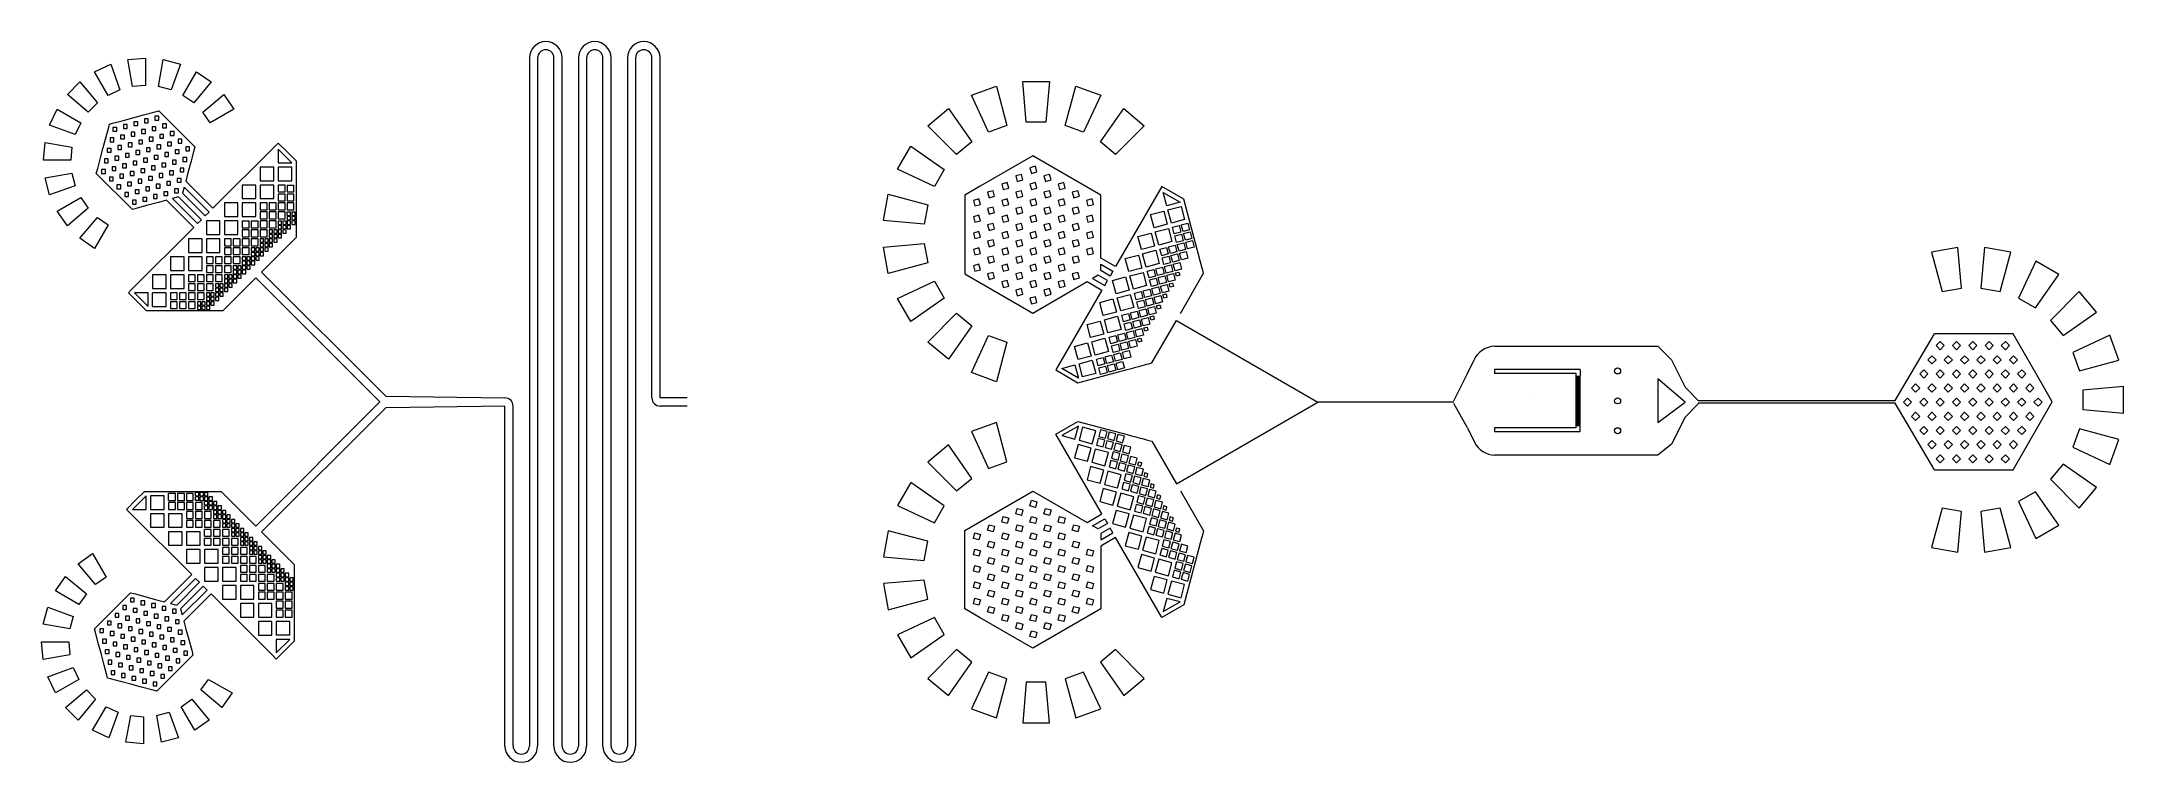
# Model space of a CAD drawing. Extents: x -8580 to 6722, y -2659 to 2641.
import ezdxf

# ---------------------------------------------------------------- set-up
doc = ezdxf.new("R2010")
doc.units = 13
doc.layers.add('63', color=2, linetype='Continuous', lineweight=0, true_color=0xffff00)

msp = doc.modelspace()

# ---------------------------------------------------------------- linework, layer by layer
at = {"layer": '63'}
for p, q in [((-8191, 2419), (-8072, 2474)), ((-8072, 2474), (-8004, 2286)), ((-7946, 2508), (-7816, 2519)), ((-7911, 2311), (-7946, 2508)), ((-7816, 2519), (-7816, 2319)), ((-7720, 2311), (-7686, 2508)), ((-7686, 2508), (-7559, 2474)), ((-7559, 2474), (-7628, 2286)), ((-4994, 2521), (-4994, -2539)), ((-4934, 2521), (-4934, -2539)), ((-4814, -2539), (-4814, 2521)), ((-4754, -2539), (-4754, 2521)), ((-4634, 2521), (-4634, -2539)), ((-4574, 2521), (-4574, -2539)), ((-4454, -2539), (-4454, 2521)), ((-4394, -2539), (-4394, 2521)), ((-4274, 2521), (-4274, -2539)), ((-4214, 2521), (-4214, -2539)), ((-4094, 21), (-4094, 2521)), ((-4034, 21), (-4034, 2521)), ((-8390, 2251), (-8298, 2344)), ((-8298, 2344), (-8169, 2190)), ((-8091, 2245), (-8191, 2419)), ((-7816, 2319), (-7911, 2311)), ((-7628, 2286), (-7720, 2311)), ((-7541, 2245), (-7441, 2419)), ((-7334, 2344), (-7462, 2190)), ((-7441, 2419), (-7334, 2344)), ((-8521, 2026), (-8465, 2144)), ((-8465, 2144), (-8292, 2044)), ((-8237, 2123), (-8390, 2251)), ((-8169, 2190), (-8237, 2123)), ((-8004, 2286), (-8091, 2245)), ((-7462, 2190), (-7541, 2245)), ((-7395, 2123), (-7241, 2251)), ((-7166, 2144), (-7340, 2044)), ((-7241, 2251), (-7166, 2144)), ((-8333, 1957), (-8521, 2026)), ((-8292, 2044), (-8333, 1957)), ((-8106, 1940), (-8087, 2012)), ((-8087, 2012), (-8081, 2034)), ((-8081, 2034), (-8059, 2040)), ((-8059, 2040), (-7987, 2059)), ((-8056, 2009), (-8056, 1981)), ((-8028, 2009), (-8056, 2009)), ((-8028, 1981), (-8028, 2009)), ((-7987, 2059), (-7910, 2080)), ((-7951, 2030), (-7979, 2030)), ((-7979, 2030), (-7979, 2002)), ((-7979, 2002), (-7951, 2002)), ((-7951, 2002), (-7951, 2030)), ((-7910, 2080), (-7832, 2101)), ((-7873, 2051), (-7902, 2051)), ((-7902, 2051), (-7902, 2023)), ((-7902, 2023), (-7873, 2023)), ((-7873, 2023), (-7873, 2051)), ((-7817, 1994), (-7845, 1994)), ((-7845, 1994), (-7845, 1966)), ((-7832, 2101), (-7755, 2122)), ((-7796, 2072), (-7824, 2072)), ((-7824, 2072), (-7824, 2043)), ((-7824, 2043), (-7796, 2043)), ((-7817, 1966), (-7817, 1994)), ((-7796, 2043), (-7796, 2072)), ((-7740, 2015), (-7768, 2015)), ((-7768, 2015), (-7768, 1987)), ((-7755, 2122), (-7719, 2131)), ((-7719, 2092), (-7747, 2092)), ((-7747, 2092), (-7747, 2064)), ((-7747, 2064), (-7719, 2064)), ((-7740, 1987), (-7740, 2015)), ((-7719, 2131), (-7454, 1866)), ((-7719, 2064), (-7719, 2092)), ((-7662, 2036), (-7691, 2036)), ((-7691, 2036), (-7691, 2007)), ((-7691, 2007), (-7662, 2007)), ((-7662, 2007), (-7662, 2036)), ((-7340, 2044), (-7395, 2123)), ((-8566, 1769), (-8554, 1899)), ((-8554, 1899), (-8357, 1865)), ((-8357, 1865), (-8366, 1769)), ((-8148, 1785), (-8127, 1863)), ((-8127, 1863), (-8106, 1940)), ((-8098, 1855), (-8098, 1827)), ((-8069, 1855), (-8098, 1855)), ((-8077, 1932), (-8077, 1904)), ((-8049, 1932), (-8077, 1932)), ((-8077, 1904), (-8049, 1904)), ((-8069, 1827), (-8069, 1855)), ((-8056, 1981), (-8028, 1981)), ((-8049, 1904), (-8049, 1932)), ((-7992, 1876), (-8020, 1876)), ((-8020, 1876), (-8020, 1847)), ((-8020, 1847), (-7992, 1847)), ((-7971, 1953), (-8000, 1953)), ((-8000, 1953), (-8000, 1925)), ((-8000, 1925), (-7971, 1925)), ((-7992, 1847), (-7992, 1876)), ((-7971, 1925), (-7971, 1953)), ((-7915, 1896), (-7943, 1896)), ((-7943, 1896), (-7943, 1868)), ((-7943, 1868), (-7915, 1868)), ((-7922, 1974), (-7922, 1945)), ((-7894, 1974), (-7922, 1974)), ((-7922, 1945), (-7894, 1945)), ((-7915, 1868), (-7915, 1896)), ((-7894, 1945), (-7894, 1974)), ((-7858, 1840), (-7887, 1840)), ((-7887, 1840), (-7887, 1811)), ((-7866, 1917), (-7866, 1889)), ((-7838, 1917), (-7866, 1917)), ((-7866, 1889), (-7838, 1889)), ((-7858, 1811), (-7858, 1840)), ((-7845, 1966), (-7817, 1966)), ((-7838, 1889), (-7838, 1917)), ((-7809, 1860), (-7809, 1832)), ((-7781, 1860), (-7809, 1860)), ((-7760, 1938), (-7789, 1938)), ((-7789, 1938), (-7789, 1909)), ((-7789, 1909), (-7760, 1909)), ((-7781, 1832), (-7781, 1860)), ((-7768, 1987), (-7740, 1987)), ((-7760, 1909), (-7760, 1938)), ((-7704, 1881), (-7732, 1881)), ((-7732, 1881), (-7732, 1853)), ((-7732, 1853), (-7704, 1853)), ((-7683, 1958), (-7711, 1958)), ((-7711, 1958), (-7711, 1930)), ((-7711, 1930), (-7683, 1930)), ((-7704, 1853), (-7704, 1881)), ((-7683, 1930), (-7683, 1958)), ((-7626, 1902), (-7655, 1902)), ((-7655, 1902), (-7655, 1874)), ((-7655, 1874), (-7626, 1874)), ((-7606, 1979), (-7634, 1979)), ((-7634, 1979), (-7634, 1951)), ((-7634, 1951), (-7606, 1951)), ((-7626, 1874), (-7626, 1902)), ((-7606, 1951), (-7606, 1979)), ((-7570, 1845), (-7598, 1845)), ((-7598, 1845), (-7598, 1817)), ((-7549, 1923), (-7577, 1923)), ((-7577, 1923), (-7577, 1894)), ((-7577, 1894), (-7549, 1894)), ((-7570, 1817), (-7570, 1845)), ((-7549, 1894), (-7549, 1923)), ((-7493, 1866), (-7521, 1866)), ((-7521, 1866), (-7521, 1838)), ((-7521, 1838), (-7493, 1838)), ((-7493, 1838), (-7493, 1866)), ((-7454, 1866), (-7463, 1830)), ((-7321, 1415), (-6864, 1873)), ((-6864, 1873), (-6841, 1895)), ((-6841, 1895), (-6768, 1823)), ((-6841, 1850), (-6841, 1750)), ((-6841, 1850), (-6741, 1750)), ((-8366, 1769), (-8566, 1769)), ((-8178, 1672), (-8168, 1708)), ((-8168, 1708), (-8148, 1785)), ((-8139, 1700), (-8139, 1672)), ((-8111, 1700), (-8139, 1700)), ((-8090, 1778), (-8118, 1778)), ((-8118, 1778), (-8118, 1749)), ((-8118, 1749), (-8090, 1749)), ((-8111, 1672), (-8111, 1700)), ((-8098, 1827), (-8069, 1827)), ((-8090, 1749), (-8090, 1778)), ((-8034, 1721), (-8062, 1721)), ((-8062, 1721), (-8062, 1693)), ((-8062, 1693), (-8034, 1693)), ((-8041, 1798), (-8041, 1770)), ((-8013, 1798), (-8041, 1798)), ((-8041, 1770), (-8013, 1770)), ((-8034, 1693), (-8034, 1721)), ((-8013, 1770), (-8013, 1798)), ((-7985, 1742), (-7985, 1713)), ((-7956, 1742), (-7985, 1742)), ((-7985, 1713), (-7956, 1713)), ((-7936, 1819), (-7964, 1819)), ((-7964, 1819), (-7964, 1791)), ((-7964, 1791), (-7936, 1791)), ((-7956, 1713), (-7956, 1742)), ((-7936, 1791), (-7936, 1819)), ((-7928, 1685), (-7928, 1657)), ((-7900, 1685), (-7928, 1685)), ((-7879, 1762), (-7907, 1762)), ((-7907, 1762), (-7907, 1734)), ((-7907, 1734), (-7879, 1734)), ((-7900, 1657), (-7900, 1685)), ((-7887, 1811), (-7858, 1811)), ((-7879, 1734), (-7879, 1762)), ((-7822, 1706), (-7851, 1706)), ((-7851, 1706), (-7851, 1678)), ((-7802, 1783), (-7830, 1783)), ((-7830, 1783), (-7830, 1755)), ((-7830, 1755), (-7802, 1755)), ((-7822, 1678), (-7822, 1706)), ((-7809, 1832), (-7781, 1832)), ((-7802, 1755), (-7802, 1783)), ((-7745, 1727), (-7773, 1727)), ((-7773, 1727), (-7773, 1698)), ((-7773, 1698), (-7745, 1698)), ((-7753, 1804), (-7753, 1776)), ((-7724, 1804), (-7753, 1804)), ((-7753, 1776), (-7724, 1776)), ((-7745, 1698), (-7745, 1727)), ((-7724, 1776), (-7724, 1804)), ((-7696, 1747), (-7696, 1719)), ((-7668, 1747), (-7696, 1747)), ((-7696, 1719), (-7668, 1719)), ((-7647, 1825), (-7675, 1825)), ((-7675, 1825), (-7675, 1796)), ((-7675, 1796), (-7647, 1796)), ((-7668, 1719), (-7668, 1747)), ((-7647, 1796), (-7647, 1825)), ((-7640, 1691), (-7640, 1662)), ((-7611, 1691), (-7640, 1691)), ((-7591, 1768), (-7619, 1768)), ((-7619, 1768), (-7619, 1740)), ((-7619, 1740), (-7591, 1740)), ((-7611, 1662), (-7611, 1691)), ((-7598, 1817), (-7570, 1817)), ((-7591, 1740), (-7591, 1768)), ((-7534, 1711), (-7562, 1711)), ((-7562, 1711), (-7562, 1683)), ((-7513, 1789), (-7542, 1789)), ((-7542, 1789), (-7542, 1760)), ((-7542, 1760), (-7513, 1760)), ((-7534, 1683), (-7534, 1711)), ((-7513, 1760), (-7513, 1789)), ((-7484, 1753), (-7505, 1675)), ((-7463, 1830), (-7484, 1753)), ((-6873, 1718), (-6973, 1718)), ((-6973, 1718), (-6973, 1618)), ((-6873, 1618), (-6873, 1718)), ((-6841, 1750), (-6741, 1750)), ((-6841, 1718), (-6841, 1618)), ((-6741, 1718), (-6841, 1718)), ((-6768, 1823), (-6709, 1763)), ((-6741, 1618), (-6741, 1718)), ((-6709, 1763), (-6709, 1718)), ((-6709, 1718), (-6709, 1586)), ((-8554, 1639), (-8357, 1674)), ((-8521, 1513), (-8554, 1639)), ((-8333, 1581), (-8521, 1513)), ((-8357, 1674), (-8333, 1581)), ((-7913, 1407), (-8178, 1672)), ((-8139, 1672), (-8111, 1672)), ((-8082, 1644), (-8082, 1616)), ((-8054, 1644), (-8082, 1644)), ((-8082, 1616), (-8054, 1616)), ((-8054, 1616), (-8054, 1644)), ((-8026, 1587), (-8026, 1559)), ((-7998, 1587), (-8026, 1587)), ((-8026, 1559), (-7998, 1559)), ((-7977, 1665), (-8005, 1665)), ((-8005, 1665), (-8005, 1636)), ((-8005, 1636), (-7977, 1636)), ((-7998, 1559), (-7998, 1587)), ((-7977, 1636), (-7977, 1665)), ((-7969, 1531), (-7969, 1502)), ((-7941, 1531), (-7969, 1531)), ((-7920, 1608), (-7949, 1608)), ((-7949, 1608), (-7949, 1580)), ((-7949, 1580), (-7920, 1580)), ((-7941, 1502), (-7941, 1531)), ((-7928, 1657), (-7900, 1657)), ((-7920, 1580), (-7920, 1608)), ((-7864, 1551), (-7892, 1551)), ((-7892, 1551), (-7892, 1523)), ((-7871, 1629), (-7871, 1600)), ((-7843, 1629), (-7871, 1629)), ((-7871, 1600), (-7843, 1600)), ((-7864, 1523), (-7864, 1551)), ((-7851, 1678), (-7822, 1678)), ((-7843, 1600), (-7843, 1629)), ((-7815, 1572), (-7815, 1544)), ((-7787, 1572), (-7815, 1572)), ((-7815, 1544), (-7787, 1544)), ((-7766, 1649), (-7794, 1649)), ((-7794, 1649), (-7794, 1621)), ((-7794, 1621), (-7766, 1621)), ((-7787, 1544), (-7787, 1572)), ((-7766, 1621), (-7766, 1649)), ((-7709, 1593), (-7738, 1593)), ((-7738, 1593), (-7738, 1564)), ((-7738, 1564), (-7709, 1564)), ((-7689, 1670), (-7717, 1670)), ((-7717, 1670), (-7717, 1642)), ((-7717, 1642), (-7689, 1642)), ((-7709, 1564), (-7709, 1593)), ((-7689, 1642), (-7689, 1670)), ((-7653, 1536), (-7681, 1536)), ((-7681, 1536), (-7681, 1508)), ((-7632, 1613), (-7660, 1613)), ((-7660, 1613), (-7660, 1585)), ((-7660, 1585), (-7632, 1585)), ((-7653, 1508), (-7653, 1536)), ((-7640, 1662), (-7611, 1662)), ((-7632, 1585), (-7632, 1613)), ((-7575, 1557), (-7604, 1557)), ((-7604, 1557), (-7604, 1529)), ((-7583, 1634), (-7583, 1606)), ((-7555, 1634), (-7583, 1634)), ((-7583, 1606), (-7555, 1606)), ((-7575, 1529), (-7575, 1557)), ((-7562, 1683), (-7534, 1683)), ((-7555, 1606), (-7555, 1634)), ((-7533, 1571), (-7545, 1526)), ((-7349, 1387), (-7533, 1571)), ((-7505, 1675), (-7521, 1615)), ((-7521, 1615), (-7321, 1415)), ((-7005, 1586), (-7105, 1586)), ((-7105, 1586), (-7105, 1486)), ((-7005, 1486), (-7005, 1586)), ((-6973, 1618), (-6873, 1618)), ((-6873, 1586), (-6973, 1586)), ((-6973, 1586), (-6973, 1486)), ((-6873, 1486), (-6873, 1586)), ((-6841, 1618), (-6741, 1618)), ((-6791, 1586), (-6841, 1586)), ((-6841, 1586), (-6841, 1536)), ((-6841, 1536), (-6791, 1536)), ((-6791, 1536), (-6791, 1586)), ((-6775, 1586), (-6775, 1536)), ((-6775, 1586), (-6725, 1586)), ((-6775, 1536), (-6725, 1536)), ((-6725, 1536), (-6725, 1586)), ((-6709, 1586), (-6709, 1520)), ((-8465, 1394), (-8292, 1494)), ((-8390, 1287), (-8465, 1394)), ((-8237, 1416), (-8390, 1287)), ((-8292, 1494), (-8237, 1416)), ((-7969, 1502), (-7941, 1502)), ((-7913, 1474), (-7913, 1446)), ((-7885, 1474), (-7913, 1474)), ((-7913, 1446), (-7885, 1446)), ((-7877, 1417), (-7913, 1407)), ((-7892, 1523), (-7864, 1523)), ((-7885, 1446), (-7885, 1474)), ((-7799, 1437), (-7877, 1417)), ((-7807, 1495), (-7836, 1495)), ((-7836, 1495), (-7836, 1467)), ((-7836, 1467), (-7807, 1467)), ((-7807, 1467), (-7807, 1495)), ((-7722, 1458), (-7799, 1437)), ((-7758, 1516), (-7758, 1487)), ((-7730, 1516), (-7758, 1516)), ((-7758, 1487), (-7730, 1487)), ((-7730, 1487), (-7730, 1516)), ((-7662, 1474), (-7722, 1458)), ((-7681, 1508), (-7653, 1508)), ((-7462, 1274), (-7662, 1474)), ((-7573, 1498), (-7617, 1486)), ((-7434, 1302), (-7617, 1486)), ((-7604, 1529), (-7575, 1529)), ((-7406, 1331), (-7573, 1498)), ((-7545, 1526), (-7377, 1359)), ((-7377, 1359), (-7349, 1387)), ((-7137, 1454), (-7237, 1454)), ((-7237, 1454), (-7237, 1354)), ((-7137, 1354), (-7137, 1454)), ((-7105, 1486), (-7005, 1486)), ((-7005, 1454), (-7105, 1454)), ((-7105, 1454), (-7105, 1354)), ((-7005, 1354), (-7005, 1454)), ((-6973, 1486), (-6873, 1486)), ((-6923, 1454), (-6973, 1454)), ((-6973, 1454), (-6973, 1404)), ((-6973, 1404), (-6923, 1404)), ((-6923, 1388), (-6973, 1388)), ((-6973, 1388), (-6973, 1338)), ((-6923, 1404), (-6923, 1454)), ((-6923, 1338), (-6923, 1388)), ((-6907, 1454), (-6907, 1404)), ((-6857, 1454), (-6907, 1454)), ((-6907, 1404), (-6857, 1404)), ((-6857, 1388), (-6907, 1388)), ((-6907, 1388), (-6907, 1338)), ((-6857, 1404), (-6857, 1454)), ((-6857, 1338), (-6857, 1388)), ((-6791, 1520), (-6841, 1520)), ((-6841, 1520), (-6841, 1470)), ((-6841, 1470), (-6791, 1470)), ((-6791, 1454), (-6841, 1454)), ((-6841, 1454), (-6841, 1404)), ((-6841, 1404), (-6791, 1404)), ((-6841, 1388), (-6841, 1338)), ((-6791, 1388), (-6841, 1388)), ((-6791, 1470), (-6791, 1520)), ((-6791, 1404), (-6791, 1454)), ((-6791, 1338), (-6791, 1388)), ((-6725, 1520), (-6775, 1520)), ((-6775, 1520), (-6775, 1470)), ((-6775, 1470), (-6725, 1470)), ((-6725, 1454), (-6775, 1454)), ((-6775, 1454), (-6775, 1404)), ((-6775, 1404), (-6725, 1404)), ((-6775, 1388), (-6750, 1388)), ((-6775, 1363), (-6775, 1388)), ((-6750, 1363), (-6750, 1388)), ((-6742, 1388), (-6742, 1363)), ((-6742, 1388), (-6717, 1388)), ((-6725, 1470), (-6725, 1520)), ((-6725, 1404), (-6725, 1454)), ((-6717, 1363), (-6717, 1388)), ((-6709, 1520), (-6709, 1454)), ((-6709, 1454), (-6709, 1388)), ((-6709, 1388), (-6709, 1355)), ((-8298, 1195), (-8169, 1348)), ((-8091, 1293), (-8191, 1120)), ((-8169, 1348), (-8091, 1293)), ((-7920, 817), (-7462, 1274)), ((-7434, 1302), (-7406, 1331)), ((-7269, 1322), (-7369, 1322)), ((-7369, 1322), (-7369, 1222)), ((-7269, 1222), (-7269, 1322)), ((-7237, 1354), (-7137, 1354)), ((-7137, 1322), (-7237, 1322)), ((-7237, 1322), (-7237, 1222)), ((-7137, 1222), (-7137, 1322)), ((-7105, 1354), (-7005, 1354)), ((-7105, 1322), (-7055, 1322)), ((-7105, 1322), (-7105, 1272)), ((-7105, 1272), (-7055, 1272)), ((-7055, 1256), (-7105, 1256)), ((-7105, 1256), (-7105, 1206)), ((-7055, 1272), (-7055, 1322)), ((-7055, 1206), (-7055, 1256)), ((-7039, 1322), (-7039, 1272)), ((-7039, 1322), (-6989, 1322)), ((-7039, 1272), (-6989, 1272)), ((-6989, 1256), (-7039, 1256)), ((-7039, 1256), (-7039, 1206)), ((-6989, 1272), (-6989, 1322)), ((-6989, 1206), (-6989, 1256)), ((-6973, 1338), (-6923, 1338)), ((-6923, 1322), (-6973, 1322)), ((-6973, 1322), (-6973, 1272)), ((-6973, 1272), (-6923, 1272)), ((-6923, 1256), (-6973, 1256)), ((-6973, 1256), (-6973, 1206)), ((-6923, 1272), (-6923, 1322)), ((-6923, 1206), (-6923, 1256)), ((-6907, 1338), (-6857, 1338)), ((-6857, 1322), (-6907, 1322)), ((-6907, 1322), (-6907, 1272)), ((-6907, 1272), (-6857, 1272)), ((-6882, 1256), (-6907, 1256)), ((-6907, 1256), (-6907, 1231)), ((-6907, 1231), (-6882, 1231)), ((-6882, 1231), (-6882, 1256)), ((-6874, 1256), (-6874, 1231)), ((-6849, 1256), (-6874, 1256)), ((-6874, 1231), (-6849, 1231)), ((-6857, 1272), (-6857, 1322)), ((-6849, 1231), (-6849, 1256)), ((-6841, 1338), (-6791, 1338)), ((-6841, 1322), (-6816, 1322)), ((-6841, 1322), (-6841, 1297)), ((-6841, 1297), (-6816, 1297)), ((-6816, 1289), (-6841, 1289)), ((-6841, 1289), (-6841, 1264)), ((-6841, 1264), (-6816, 1264)), ((-6816, 1256), (-6841, 1256)), ((-6841, 1256), (-6841, 1231)), ((-6841, 1231), (-6816, 1231)), ((-6816, 1297), (-6816, 1322)), ((-6816, 1264), (-6816, 1289)), ((-6816, 1231), (-6816, 1256)), ((-6808, 1322), (-6808, 1297)), ((-6808, 1322), (-6783, 1322)), ((-6808, 1297), (-6783, 1297)), ((-6783, 1289), (-6808, 1289)), ((-6808, 1289), (-6808, 1264)), ((-6808, 1264), (-6783, 1264)), ((-6783, 1256), (-6808, 1256)), ((-6808, 1256), (-6808, 1231)), ((-6808, 1231), (-6783, 1231)), ((-6783, 1297), (-6783, 1322)), ((-6783, 1264), (-6783, 1289)), ((-6783, 1231), (-6783, 1256)), ((-6775, 1363), (-6750, 1363)), ((-6750, 1355), (-6775, 1355)), ((-6775, 1355), (-6775, 1330)), ((-6775, 1330), (-6750, 1330)), ((-6750, 1322), (-6775, 1322)), ((-6775, 1322), (-6775, 1297)), ((-6775, 1297), (-6750, 1297)), ((-6750, 1289), (-6775, 1289)), ((-6775, 1289), (-6775, 1264)), ((-6775, 1264), (-6750, 1264)), ((-6750, 1330), (-6750, 1355)), ((-6750, 1297), (-6750, 1322)), ((-6750, 1264), (-6750, 1289)), ((-6742, 1363), (-6717, 1363)), ((-6742, 1355), (-6742, 1330)), ((-6717, 1355), (-6742, 1355)), ((-6742, 1330), (-6717, 1330)), ((-6742, 1322), (-6742, 1297)), ((-6717, 1322), (-6742, 1322)), ((-6742, 1297), (-6717, 1297)), ((-6717, 1330), (-6717, 1355)), ((-6717, 1297), (-6717, 1322)), ((-6709, 1355), (-6709, 1322)), ((-6709, 1322), (-6709, 1289)), ((-6709, 1289), (-6709, 1273)), ((-6709, 1273), (-6709, 1256)), ((-6709, 1256), (-6709, 1240)), ((-6709, 1240), (-6709, 1223)), ((-8191, 1120), (-8298, 1195)), ((-7401, 1190), (-7501, 1190)), ((-7501, 1190), (-7501, 1090)), ((-7501, 1090), (-7401, 1090)), ((-7401, 1090), (-7401, 1190)), ((-7369, 1222), (-7269, 1222)), ((-7269, 1190), (-7369, 1190)), ((-7369, 1190), (-7369, 1090)), ((-7369, 1090), (-7269, 1090)), ((-7269, 1090), (-7269, 1190)), ((-7237, 1222), (-7137, 1222)), ((-7187, 1190), (-7237, 1190)), ((-7237, 1190), (-7237, 1140)), ((-7237, 1140), (-7187, 1140)), ((-7187, 1124), (-7237, 1124)), ((-7237, 1124), (-7237, 1074)), ((-7237, 1074), (-7187, 1074)), ((-7187, 1140), (-7187, 1190)), ((-7187, 1074), (-7187, 1124)), ((-7171, 1190), (-7171, 1140)), ((-7121, 1190), (-7171, 1190)), ((-7171, 1140), (-7121, 1140)), ((-7121, 1124), (-7171, 1124)), ((-7171, 1124), (-7171, 1074)), ((-7171, 1074), (-7121, 1074)), ((-7121, 1140), (-7121, 1190)), ((-7121, 1074), (-7121, 1124)), ((-7105, 1206), (-7055, 1206)), ((-7055, 1190), (-7105, 1190)), ((-7105, 1190), (-7105, 1140)), ((-7105, 1140), (-7055, 1140)), ((-7055, 1124), (-7105, 1124)), ((-7105, 1124), (-7105, 1074)), ((-7105, 1074), (-7055, 1074)), ((-7055, 1140), (-7055, 1190)), ((-7055, 1074), (-7055, 1124)), ((-7039, 1206), (-6989, 1206)), ((-6989, 1190), (-7039, 1190)), ((-7039, 1190), (-7039, 1140)), ((-7039, 1140), (-6989, 1140)), ((-7014, 1124), (-7039, 1124)), ((-7039, 1124), (-7039, 1099)), ((-7039, 1099), (-7014, 1099)), ((-7014, 1091), (-7039, 1091)), ((-7039, 1091), (-7039, 1066)), ((-7014, 1099), (-7014, 1124)), ((-7014, 1066), (-7014, 1091)), ((-7006, 1124), (-7006, 1099)), ((-6981, 1124), (-7006, 1124)), ((-7006, 1099), (-6981, 1099)), ((-6981, 1091), (-7006, 1091)), ((-7006, 1091), (-7006, 1066)), ((-6989, 1140), (-6989, 1190)), ((-6981, 1099), (-6981, 1124)), ((-6981, 1066), (-6981, 1091)), ((-6973, 1206), (-6923, 1206)), ((-6948, 1190), (-6973, 1190)), ((-6973, 1190), (-6973, 1165)), ((-6973, 1165), (-6948, 1165)), ((-6948, 1157), (-6973, 1157)), ((-6973, 1157), (-6973, 1132)), ((-6973, 1132), (-6948, 1132)), ((-6948, 1124), (-6973, 1124)), ((-6973, 1124), (-6973, 1099)), ((-6973, 1099), (-6948, 1099)), ((-6948, 1091), (-6973, 1091)), ((-6973, 1091), (-6973, 1066)), ((-6709, 1200), (-6964, 945)), ((-6948, 1165), (-6948, 1190)), ((-6948, 1132), (-6948, 1157)), ((-6948, 1099), (-6948, 1124)), ((-6948, 1066), (-6948, 1091)), ((-6940, 1190), (-6940, 1165)), ((-6915, 1190), (-6940, 1190)), ((-6940, 1165), (-6915, 1165)), ((-6915, 1157), (-6940, 1157)), ((-6940, 1157), (-6940, 1132)), ((-6940, 1132), (-6915, 1132)), ((-6915, 1124), (-6940, 1124)), ((-6940, 1124), (-6940, 1099)), ((-6940, 1099), (-6915, 1099)), ((-6915, 1165), (-6915, 1190)), ((-6915, 1132), (-6915, 1157)), ((-6915, 1099), (-6915, 1124)), ((-6882, 1223), (-6907, 1223)), ((-6907, 1223), (-6907, 1198)), ((-6907, 1198), (-6882, 1198)), ((-6882, 1190), (-6907, 1190)), ((-6907, 1190), (-6907, 1165)), ((-6907, 1165), (-6882, 1165)), ((-6882, 1157), (-6907, 1157)), ((-6907, 1157), (-6907, 1132)), ((-6907, 1132), (-6882, 1132)), ((-6882, 1198), (-6882, 1223)), ((-6882, 1165), (-6882, 1190)), ((-6882, 1132), (-6882, 1157)), ((-6849, 1223), (-6874, 1223)), ((-6874, 1223), (-6874, 1198)), ((-6874, 1198), (-6849, 1198)), ((-6849, 1190), (-6874, 1190)), ((-6874, 1190), (-6874, 1165)), ((-6874, 1165), (-6849, 1165)), ((-6849, 1198), (-6849, 1223)), ((-6849, 1165), (-6849, 1190)), ((-6816, 1223), (-6841, 1223)), ((-6841, 1223), (-6841, 1198)), ((-6841, 1198), (-6816, 1198)), ((-6816, 1198), (-6816, 1223)), ((-6709, 1223), (-6709, 1200)), ((5505, 1127), (5312, 1093)), ((5312, 1093), (5389, 803)), ((5531, 828), (5505, 1127)), ((5701, 1127), (5675, 828)), ((5894, 1093), (5701, 1127)), ((5816, 803), (5894, 1093)), ((-7665, 926), (-7765, 926)), ((-7765, 926), (-7765, 826)), ((-7665, 826), (-7665, 926)), ((-7533, 1058), (-7633, 1058)), ((-7633, 1058), (-7633, 958)), ((-7633, 958), (-7533, 958)), ((-7533, 926), (-7633, 926)), ((-7633, 926), (-7633, 826)), ((-7533, 958), (-7533, 1058)), ((-7533, 826), (-7533, 926)), ((-7401, 1058), (-7501, 1058)), ((-7501, 1058), (-7501, 958)), ((-7501, 958), (-7401, 958)), ((-7451, 926), (-7501, 926)), ((-7501, 926), (-7501, 876)), ((-7451, 876), (-7451, 926)), ((-7435, 926), (-7435, 876)), ((-7385, 926), (-7435, 926)), ((-7401, 958), (-7401, 1058)), ((-7385, 876), (-7385, 926)), ((-7319, 1058), (-7369, 1058)), ((-7369, 1058), (-7369, 1008)), ((-7369, 1008), (-7319, 1008)), ((-7319, 992), (-7369, 992)), ((-7369, 992), (-7369, 942)), ((-7369, 942), (-7319, 942)), ((-7319, 926), (-7369, 926)), ((-7369, 926), (-7369, 876)), ((-7319, 1008), (-7319, 1058)), ((-7319, 942), (-7319, 992)), ((-7319, 876), (-7319, 926)), ((-7303, 1058), (-7303, 1008)), ((-7253, 1058), (-7303, 1058)), ((-7303, 1008), (-7253, 1008)), ((-7253, 992), (-7303, 992)), ((-7303, 992), (-7303, 942)), ((-7303, 942), (-7253, 942)), ((-7253, 926), (-7303, 926)), ((-7303, 926), (-7303, 876)), ((-7253, 1008), (-7253, 1058)), ((-7253, 942), (-7253, 992)), ((-7253, 876), (-7253, 926)), ((-7187, 1058), (-7237, 1058)), ((-7237, 1058), (-7237, 1008)), ((-7237, 1008), (-7187, 1008)), ((-7187, 992), (-7237, 992)), ((-7237, 992), (-7237, 942)), ((-7237, 942), (-7187, 942)), ((-7212, 926), (-7237, 926)), ((-7237, 926), (-7237, 901)), ((-7212, 901), (-7212, 926)), ((-7204, 926), (-7204, 901)), ((-7179, 926), (-7204, 926)), ((-7187, 1008), (-7187, 1058)), ((-7187, 942), (-7187, 992)), ((-7179, 901), (-7179, 926)), ((-7121, 1058), (-7171, 1058)), ((-7171, 1058), (-7171, 1008)), ((-7171, 1008), (-7121, 1008)), ((-7146, 992), (-7171, 992)), ((-7171, 992), (-7171, 967)), ((-7171, 967), (-7146, 967)), ((-7146, 959), (-7171, 959)), ((-7171, 959), (-7171, 934)), ((-7171, 934), (-7146, 934)), ((-7146, 926), (-7171, 926)), ((-7171, 926), (-7171, 901)), ((-7146, 967), (-7146, 992)), ((-7146, 934), (-7146, 959)), ((-7146, 901), (-7146, 926)), ((-7138, 992), (-7138, 967)), ((-7113, 992), (-7138, 992)), ((-7138, 967), (-7113, 967)), ((-7113, 959), (-7138, 959)), ((-7138, 959), (-7138, 934)), ((-7138, 934), (-7113, 934)), ((-7113, 926), (-7138, 926)), ((-7138, 926), (-7138, 901)), ((-7121, 1008), (-7121, 1058)), ((-7113, 967), (-7113, 992)), ((-7113, 934), (-7113, 959)), ((-7113, 901), (-7113, 926)), ((-7080, 1058), (-7105, 1058)), ((-7105, 1058), (-7105, 1033)), ((-7105, 1033), (-7080, 1033)), ((-7080, 1025), (-7105, 1025)), ((-7105, 1025), (-7105, 1000)), ((-7105, 1000), (-7080, 1000)), ((-7080, 992), (-7105, 992)), ((-7105, 992), (-7105, 967)), ((-7105, 967), (-7080, 967)), ((-7080, 959), (-7105, 959)), ((-7105, 959), (-7105, 934)), ((-7105, 934), (-7080, 934)), ((-7080, 1033), (-7080, 1058)), ((-7080, 1000), (-7080, 1025)), ((-7080, 967), (-7080, 992)), ((-7080, 934), (-7080, 959)), ((-7072, 1058), (-7072, 1033)), ((-7047, 1058), (-7072, 1058)), ((-7072, 1033), (-7047, 1033)), ((-7047, 1025), (-7072, 1025)), ((-7072, 1025), (-7072, 1000)), ((-7072, 1000), (-7047, 1000)), ((-7047, 992), (-7072, 992)), ((-7072, 992), (-7072, 967)), ((-7072, 967), (-7047, 967)), ((-7047, 1033), (-7047, 1058)), ((-7047, 1000), (-7047, 1025)), ((-7047, 967), (-7047, 992)), ((-7039, 1066), (-7014, 1066)), ((-7014, 1058), (-7039, 1058)), ((-7039, 1058), (-7039, 1033)), ((-7039, 1033), (-7014, 1033)), ((-7014, 1025), (-7039, 1025)), ((-7039, 1025), (-7039, 1000)), ((-7039, 1000), (-7014, 1000)), ((-7014, 1033), (-7014, 1058)), ((-7014, 1000), (-7014, 1025)), ((-7006, 1066), (-6981, 1066)), ((-6981, 1058), (-7006, 1058)), ((-7006, 1058), (-7006, 1033)), ((-7006, 1033), (-6981, 1033)), ((-6981, 1033), (-6981, 1058)), ((-6973, 1066), (-6948, 1066)), ((-6051, 33), (-6964, 945)), ((6078, 1026), (5951, 754)), ((6076, 682), (6248, 928)), ((6248, 928), (6078, 1026)), ((-7942, 794), (-7920, 817)), ((-7870, 722), (-7942, 794)), ((-7797, 794), (-7897, 794)), ((-7897, 794), (-7797, 694)), ((-7797, 694), (-7797, 794)), ((-7765, 826), (-7665, 826)), ((-7665, 794), (-7765, 794)), ((-7765, 694), (-7765, 794)), ((-7665, 694), (-7665, 794)), ((-7633, 826), (-7533, 826)), ((-7583, 794), (-7633, 794)), ((-7633, 794), (-7633, 744)), ((-7583, 744), (-7583, 794)), ((-7567, 794), (-7567, 744)), ((-7517, 794), (-7567, 794)), ((-7517, 744), (-7517, 794)), ((-7501, 876), (-7451, 876)), ((-7451, 860), (-7501, 860)), ((-7501, 860), (-7501, 810)), ((-7501, 810), (-7451, 810)), ((-7451, 794), (-7501, 794)), ((-7501, 794), (-7501, 744)), ((-7451, 810), (-7451, 860)), ((-7451, 744), (-7451, 794)), ((-7435, 876), (-7385, 876)), ((-7385, 860), (-7435, 860)), ((-7435, 860), (-7435, 810)), ((-7435, 810), (-7385, 810)), ((-7385, 794), (-7435, 794)), ((-7435, 794), (-7435, 744)), ((-7385, 810), (-7385, 860)), ((-7385, 744), (-7385, 794)), ((-7369, 876), (-7319, 876)), ((-7319, 860), (-7369, 860)), ((-7369, 860), (-7369, 810)), ((-7369, 810), (-7319, 810)), ((-7344, 794), (-7369, 794)), ((-7369, 794), (-7369, 769)), ((-7369, 769), (-7344, 769)), ((-7344, 769), (-7344, 794)), ((-7336, 794), (-7336, 769)), ((-7311, 794), (-7336, 794)), ((-7336, 769), (-7311, 769)), ((-7319, 810), (-7319, 860)), ((-7311, 769), (-7311, 794)), ((-7303, 876), (-7253, 876)), ((-7278, 860), (-7303, 860)), ((-7303, 860), (-7303, 835)), ((-7303, 835), (-7278, 835)), ((-7303, 827), (-7303, 802)), ((-7278, 827), (-7303, 827)), ((-7303, 802), (-7278, 802)), ((-7303, 794), (-7303, 769)), ((-7278, 794), (-7303, 794)), ((-7303, 769), (-7278, 769)), ((-7278, 835), (-7278, 860)), ((-7278, 802), (-7278, 827)), ((-7278, 769), (-7278, 794)), ((-7270, 860), (-7270, 835)), ((-7245, 860), (-7270, 860)), ((-7270, 835), (-7245, 835)), ((-7245, 827), (-7270, 827)), ((-7270, 827), (-7270, 802)), ((-7270, 802), (-7245, 802)), ((-7245, 794), (-7270, 794)), ((-7270, 794), (-7270, 769)), ((-7270, 769), (-7245, 769)), ((-7006, 903), (-7247, 662)), ((-7245, 835), (-7245, 860)), ((-7245, 802), (-7245, 827)), ((-7245, 769), (-7245, 794)), ((-7237, 901), (-7212, 901)), ((-7212, 893), (-7237, 893)), ((-7237, 893), (-7237, 868)), ((-7237, 868), (-7212, 868)), ((-7212, 860), (-7237, 860)), ((-7237, 860), (-7237, 835)), ((-7237, 835), (-7212, 835)), ((-7212, 827), (-7237, 827)), ((-7237, 827), (-7237, 802)), ((-7237, 802), (-7212, 802)), ((-7212, 868), (-7212, 893)), ((-7212, 835), (-7212, 860)), ((-7212, 802), (-7212, 827)), ((-7204, 901), (-7179, 901)), ((-7179, 893), (-7204, 893)), ((-7204, 893), (-7204, 868)), ((-7204, 868), (-7179, 868)), ((-7179, 860), (-7204, 860)), ((-7204, 860), (-7204, 835)), ((-7204, 835), (-7179, 835)), ((-7179, 868), (-7179, 893)), ((-7179, 835), (-7179, 860)), ((-7171, 901), (-7146, 901)), ((-7146, 893), (-7171, 893)), ((-7171, 893), (-7171, 868)), ((-7171, 868), (-7146, 868)), ((-7146, 868), (-7146, 893)), ((-7138, 901), (-7113, 901)), ((-7006, 903), (-6094, -9)), ((5389, 803), (5531, 828)), ((5675, 828), (5816, 803)), ((6398, 802), (6186, 590)), ((6524, 652), (6398, 802)), ((-7810, 662), (-7870, 722)), ((-7765, 662), (-7810, 662)), ((-7765, 694), (-7665, 694)), ((-7633, 662), (-7765, 662)), ((-7633, 744), (-7583, 744)), ((-7583, 728), (-7633, 728)), ((-7633, 728), (-7633, 678)), ((-7633, 678), (-7583, 678)), ((-7567, 662), (-7633, 662)), ((-7583, 678), (-7583, 728)), ((-7567, 744), (-7517, 744)), ((-7517, 728), (-7567, 728)), ((-7567, 728), (-7567, 678)), ((-7567, 678), (-7517, 678)), ((-7501, 662), (-7567, 662)), ((-7517, 678), (-7517, 728)), ((-7501, 744), (-7451, 744)), ((-7451, 728), (-7501, 728)), ((-7501, 728), (-7501, 678)), ((-7501, 678), (-7451, 678)), ((-7435, 662), (-7501, 662)), ((-7451, 678), (-7451, 728)), ((-7435, 744), (-7385, 744)), ((-7410, 728), (-7435, 728)), ((-7435, 728), (-7435, 703)), ((-7435, 703), (-7410, 703)), ((-7410, 695), (-7435, 695)), ((-7435, 695), (-7435, 670)), ((-7435, 670), (-7410, 670)), ((-7402, 662), (-7435, 662)), ((-7410, 703), (-7410, 728)), ((-7410, 670), (-7410, 695)), ((-7402, 728), (-7402, 703)), ((-7377, 728), (-7402, 728)), ((-7402, 703), (-7377, 703)), ((-7402, 695), (-7402, 670)), ((-7377, 695), (-7402, 695)), ((-7402, 670), (-7377, 670)), ((-7369, 662), (-7402, 662)), ((-7377, 703), (-7377, 728)), ((-7377, 670), (-7377, 695)), ((-7344, 761), (-7369, 761)), ((-7369, 761), (-7369, 736)), ((-7369, 736), (-7344, 736)), ((-7369, 728), (-7369, 703)), ((-7344, 728), (-7369, 728)), ((-7369, 703), (-7344, 703)), ((-7344, 695), (-7369, 695)), ((-7369, 695), (-7369, 670)), ((-7369, 670), (-7344, 670)), ((-7336, 662), (-7369, 662)), ((-7344, 736), (-7344, 761)), ((-7344, 703), (-7344, 728)), ((-7344, 670), (-7344, 695)), ((-7336, 761), (-7336, 736)), ((-7311, 761), (-7336, 761)), ((-7336, 736), (-7311, 736)), ((-7311, 728), (-7336, 728)), ((-7336, 728), (-7336, 703)), ((-7336, 703), (-7311, 703)), ((-7319, 662), (-7336, 662)), ((-7303, 662), (-7319, 662)), ((-7311, 736), (-7311, 761)), ((-7311, 703), (-7311, 728)), ((-7278, 761), (-7303, 761)), ((-7303, 761), (-7303, 736)), ((-7303, 736), (-7278, 736)), ((-7286, 662), (-7303, 662)), ((-7270, 662), (-7286, 662)), ((-7278, 736), (-7278, 761)), ((-7247, 662), (-7270, 662)), ((5951, 754), (6076, 682)), ((6279, 480), (6524, 652)), ((-239, 590), (800, -10)), ((5045, 1), (5333, 491)), ((5911, 491), (5333, 491)), ((6134, 104), (5911, 491)), ((6186, 590), (6279, 480)), ((6622, 482), (6350, 355)), ((6689, 298), (6622, 482)), ((2100, 400), (3300, 400)), ((3300, 400), (3400, 300)), ((5285, 301), (5315, 331)), ((5315, 331), (5345, 301)), ((5345, 405), (5375, 435)), ((5375, 375), (5345, 405)), ((5375, 435), (5405, 405)), ((5405, 405), (5375, 375)), ((5405, 301), (5435, 331)), ((5435, 331), (5465, 301)), ((5465, 405), (5495, 435)), ((5495, 375), (5465, 405)), ((5495, 435), (5525, 405)), ((5525, 405), (5495, 375)), ((5525, 301), (5555, 331)), ((5555, 331), (5585, 301)), ((5585, 405), (5615, 435)), ((5615, 375), (5585, 405)), ((5615, 435), (5645, 405)), ((5645, 405), (5615, 375)), ((5645, 301), (5675, 331)), ((5675, 331), (5705, 301)), ((5705, 405), (5735, 435)), ((5735, 375), (5705, 405)), ((5735, 435), (5765, 405)), ((5765, 405), (5735, 375)), ((5765, 301), (5795, 331)), ((5795, 331), (5825, 301)), ((5825, 405), (5855, 435)), ((5855, 375), (5825, 405)), ((5855, 435), (5885, 405)), ((5885, 405), (5855, 375)), ((5885, 301), (5915, 331)), ((5915, 331), (5945, 301)), ((6350, 355), (6400, 220)), ((1800, 0), (1900, 200)), ((1900, 200), (1949, 301)), ((2730, 230), (2100, 230)), ((2100, 230), (2100, 200)), ((2700, 200), (2100, 200)), ((2700, 180), (2700, 200)), ((2700, 180), (2730, 180)), ((2700, 178), (2730, 178)), ((2700, 170), (2700, 178)), ((2700, 170), (2730, 170)), ((2700, 168), (2730, 168)), ((2700, 160), (2700, 168)), ((2700, 160), (2730, 160)), ((2700, 158), (2730, 158)), ((2700, 150), (2700, 158)), ((2730, 230), (2730, 180)), ((2730, 170), (2730, 178)), ((2730, 160), (2730, 168)), ((2730, 150), (2730, 158)), ((3500, -10), (3300, 160)), ((3300, 160), (3300, -160)), ((3400, 300), (3500, 100)), ((5225, 197), (5255, 227)), ((5255, 167), (5225, 197)), ((5255, 227), (5285, 197)), ((5285, 197), (5255, 167)), ((5315, 271), (5285, 301)), ((5345, 301), (5315, 271)), ((5345, 197), (5375, 227)), ((5375, 167), (5345, 197)), ((5375, 227), (5405, 197)), ((5405, 197), (5375, 167)), ((5435, 271), (5405, 301)), ((5465, 301), (5435, 271)), ((5465, 197), (5495, 227)), ((5495, 167), (5465, 197)), ((5495, 227), (5525, 197)), ((5525, 197), (5495, 167)), ((5555, 271), (5525, 301)), ((5585, 301), (5555, 271)), ((5585, 197), (5615, 227)), ((5615, 167), (5585, 197)), ((5615, 227), (5645, 197)), ((5645, 197), (5615, 167)), ((5675, 271), (5645, 301)), ((5705, 301), (5675, 271)), ((5705, 197), (5735, 227)), ((5735, 167), (5705, 197)), ((5735, 227), (5765, 197)), ((5765, 197), (5735, 167)), ((5795, 271), (5765, 301)), ((5825, 301), (5795, 271)), ((5825, 197), (5855, 227)), ((5855, 167), (5825, 197)), ((5855, 227), (5885, 197)), ((5885, 197), (5855, 167)), ((5915, 271), (5885, 301)), ((5945, 301), (5915, 271)), ((5945, 197), (5975, 227)), ((5975, 167), (5945, 197)), ((5975, 227), (6005, 197)), ((6005, 197), (5975, 167)), ((6400, 220), (6689, 298)), ((-6051, 33), (-5174, 21)), ((-3834, 21), (-4034, 21)), ((2362, 22), (2362, 22)), ((2700, 150), (2730, 150)), ((2700, 148), (2730, 148)), ((2700, 140), (2700, 148)), ((2700, 140), (2730, 140)), ((2700, 138), (2730, 138)), ((2700, 130), (2700, 138)), ((2700, 130), (2730, 130)), ((2700, 128), (2730, 128)), ((2700, 120), (2700, 128)), ((2700, 120), (2730, 120)), ((2700, 118), (2730, 118)), ((2700, 110), (2700, 118)), ((2700, 110), (2730, 110)), ((2700, 108), (2730, 108)), ((2700, 100), (2700, 108)), ((2700, 100), (2730, 100)), ((2700, 98), (2730, 98)), ((2700, 90), (2700, 98)), ((2700, 90), (2730, 90)), ((2700, 88), (2730, 88)), ((2700, 80), (2700, 88)), ((2700, 80), (2730, 80)), ((2700, 78), (2730, 78)), ((2700, 70), (2700, 78)), ((2700, 70), (2730, 70)), ((2700, 68), (2730, 68)), ((2700, 60), (2700, 68)), ((2700, 60), (2730, 60)), ((2700, 58), (2730, 58)), ((2700, 50), (2700, 58)), ((2700, 50), (2730, 50)), ((2700, 48), (2730, 48)), ((2700, 40), (2700, 48)), ((2700, 40), (2730, 40)), ((2700, 38), (2730, 38)), ((2700, 30), (2700, 38)), ((2700, 30), (2730, 30)), ((2700, 28), (2730, 28)), ((2700, 20), (2700, 28)), ((2700, 20), (2730, 20)), ((2700, 18), (2730, 18)), ((2700, 10), (2700, 18)), ((2700, 10), (2730, 10)), ((2700, 8), (2730, 8)), ((2700, 0), (2700, 8)), ((2700, 0), (2730, 0)), ((2730, 140), (2730, 148)), ((2730, 130), (2730, 138)), ((2730, 120), (2730, 128)), ((2730, 110), (2730, 118)), ((2730, 100), (2730, 108)), ((2730, 90), (2730, 98)), ((2730, 80), (2730, 88)), ((2730, 70), (2730, 78)), ((2730, 60), (2730, 68)), ((2730, 50), (2730, 58)), ((2730, 40), (2730, 48)), ((2730, 30), (2730, 38)), ((2730, 20), (2730, 28)), ((2730, 10), (2730, 18)), ((2730, 0), (2730, 8)), ((3500, 100), (3600, 0)), ((3596, 1), (3795, 1)), ((3795, 1), (5045, 1)), ((5105, -11), (5135, 19)), ((5135, 19), (5165, -11)), ((5165, 93), (5195, 123)), ((5195, 63), (5165, 93)), ((5195, 123), (5225, 93)), ((5225, 93), (5195, 63)), ((5225, -11), (5255, 19)), ((5255, 19), (5285, -11)), ((5285, 93), (5315, 123)), ((5315, 63), (5285, 93)), ((5315, 123), (5345, 93)), ((5345, 93), (5315, 63)), ((5345, -11), (5375, 19)), ((5375, 19), (5405, -11)), ((5405, 93), (5435, 123)), ((5435, 63), (5405, 93)), ((5435, 123), (5465, 93)), ((5465, 93), (5435, 63)), ((5465, -11), (5495, 19)), ((5495, 19), (5525, -11)), ((5525, 93), (5555, 123)), ((5555, 63), (5525, 93)), ((5555, 123), (5585, 93)), ((5585, 93), (5555, 63)), ((5585, -11), (5615, 19)), ((5615, 19), (5645, -11)), ((5645, 93), (5675, 123)), ((5675, 63), (5645, 93)), ((5675, 123), (5705, 93)), ((5705, 93), (5675, 63)), ((5705, -11), (5735, 19)), ((5735, 19), (5765, -11)), ((5765, 93), (5795, 123)), ((5795, 63), (5765, 93)), ((5795, 123), (5825, 93)), ((5825, 93), (5795, 63)), ((5825, -11), (5855, 19)), ((5855, 19), (5885, -11)), ((5885, 93), (5915, 123)), ((5915, 63), (5885, 93)), ((5915, 123), (5945, 93)), ((5945, 93), (5915, 63)), ((5945, -11), (5975, 19)), ((5975, 19), (6005, -11)), ((6005, 93), (6035, 123)), ((6035, 63), (6005, 93)), ((6035, 123), (6065, 93)), ((6065, 93), (6035, 63)), ((6065, -11), (6095, 19)), ((6095, 19), (6125, -11)), ((6199, -9), (6134, 104)), ((6722, 105), (6423, 78)), ((6423, 78), (6423, -65)), ((6722, -92), (6722, 105)), ((-6094, -9), (-7006, -922)), ((-6964, -964), (-6051, -52)), ((-5174, -39), (-6051, -52)), ((-5174, -2539), (-5174, -39)), ((-5114, -2539), (-5114, -39)), ((-3834, -39), (-4034, -39)), ((-239, -610), (800, -10)), ((1800, -10), (800, -10)), ((1900, -200), (1800, -20)), ((2700, -2), (2730, -2)), ((2700, -10), (2700, -2)), ((2700, -10), (2730, -10)), ((2700, -12), (2730, -12)), ((2700, -20), (2700, -12)), ((2700, -20), (2730, -20)), ((2700, -22), (2730, -22)), ((2700, -30), (2700, -22)), ((2700, -30), (2730, -30)), ((2700, -32), (2730, -32)), ((2700, -40), (2700, -32)), ((2700, -40), (2730, -40)), ((2700, -42), (2730, -42)), ((2700, -50), (2700, -42)), ((2700, -50), (2730, -50)), ((2700, -52), (2730, -52)), ((2700, -60), (2700, -52)), ((2700, -60), (2730, -60)), ((2700, -62), (2730, -62)), ((2700, -70), (2700, -62)), ((2700, -70), (2730, -70)), ((2700, -72), (2730, -72)), ((2700, -80), (2700, -72)), ((2700, -80), (2730, -80)), ((2700, -82), (2730, -82)), ((2700, -90), (2700, -82)), ((2700, -90), (2730, -90)), ((2700, -92), (2730, -92)), ((2700, -100), (2700, -92)), ((2700, -100), (2730, -100)), ((2700, -102), (2730, -102)), ((2700, -110), (2700, -102)), ((2700, -110), (2730, -110)), ((2700, -112), (2730, -112)), ((2700, -120), (2700, -112)), ((2700, -120), (2730, -120)), ((2700, -122), (2730, -122)), ((2700, -130), (2700, -122)), ((2700, -130), (2730, -130)), ((2700, -132), (2730, -132)), ((2700, -140), (2700, -132)), ((2700, -140), (2730, -140)), ((2700, -142), (2730, -142)), ((2700, -150), (2700, -142)), ((2700, -150), (2730, -150)), ((2700, -152), (2730, -152)), ((2700, -160), (2700, -152)), ((2730, -10), (2730, -2)), ((2730, -20), (2730, -12)), ((2730, -30), (2730, -22)), ((2730, -40), (2730, -32)), ((2730, -50), (2730, -42)), ((2730, -60), (2730, -52)), ((2730, -70), (2730, -62)), ((2730, -80), (2730, -72)), ((2730, -90), (2730, -82)), ((2730, -100), (2730, -92)), ((2730, -110), (2730, -102)), ((2730, -120), (2730, -112)), ((2730, -130), (2730, -122)), ((2730, -140), (2730, -132)), ((2730, -150), (2730, -142)), ((2730, -160), (2730, -152)), ((3300, -160), (3500, -10)), ((3500, -120), (3400, -320)), ((3600, -20), (3500, -120)), ((3795, -19), (3596, -19)), ((5045, -19), (3795, -19)), ((5333, -509), (5045, -19)), ((5135, -41), (5105, -11)), ((5165, -11), (5135, -41)), ((5165, -115), (5195, -85)), ((5195, -145), (5165, -115)), ((5195, -85), (5225, -115)), ((5225, -115), (5195, -145)), ((5255, -41), (5225, -11)), ((5285, -11), (5255, -41)), ((5285, -115), (5315, -85)), ((5315, -145), (5285, -115)), ((5315, -85), (5345, -115)), ((5345, -115), (5315, -145)), ((5375, -41), (5345, -11)), ((5405, -11), (5375, -41)), ((5405, -115), (5435, -85)), ((5435, -145), (5405, -115)), ((5435, -85), (5465, -115)), ((5465, -115), (5435, -145)), ((5495, -41), (5465, -11)), ((5525, -11), (5495, -41)), ((5525, -115), (5555, -85)), ((5555, -145), (5525, -115)), ((5555, -85), (5585, -115)), ((5585, -115), (5555, -145)), ((5615, -41), (5585, -11)), ((5645, -11), (5615, -41)), ((5645, -115), (5675, -85)), ((5675, -145), (5645, -115)), ((5675, -85), (5705, -115)), ((5705, -115), (5675, -145)), ((5735, -41), (5705, -11)), ((5765, -11), (5735, -41)), ((5765, -115), (5795, -85)), ((5795, -145), (5765, -115)), ((5795, -85), (5825, -115)), ((5825, -115), (5795, -145)), ((5855, -41), (5825, -11)), ((5885, -11), (5855, -41)), ((5885, -115), (5915, -85)), ((5915, -145), (5885, -115)), ((5911, -509), (6199, -9)), ((5915, -85), (5945, -115)), ((5945, -115), (5915, -145)), ((5975, -41), (5945, -11)), ((6005, -11), (5975, -41)), ((6005, -115), (6035, -85)), ((6035, -145), (6005, -115)), ((6035, -85), (6065, -115)), ((6065, -115), (6035, -145)), ((6095, -41), (6065, -11)), ((6125, -11), (6095, -41)), ((6423, -65), (6722, -92)), ((1900, -200), (1952, -305)), ((2700, -200), (2100, -200)), ((2100, -200), (2100, -230)), ((2730, -230), (2100, -230)), ((2700, -160), (2730, -160)), ((2700, -162), (2730, -162)), ((2700, -170), (2700, -162)), ((2700, -170), (2730, -170)), ((2700, -172), (2730, -172)), ((2700, -180), (2700, -172)), ((2700, -180), (2730, -180)), ((2700, -182), (2730, -182)), ((2700, -200), (2700, -182)), ((2730, -170), (2730, -162)), ((2730, -180), (2730, -172)), ((2730, -230), (2730, -182)), ((5225, -219), (5255, -189)), ((5255, -249), (5225, -219)), ((5255, -189), (5285, -219)), ((5285, -219), (5255, -249)), ((5285, -323), (5315, -293)), ((5315, -293), (5345, -323)), ((5345, -219), (5375, -189)), ((5375, -249), (5345, -219)), ((5375, -189), (5405, -219)), ((5405, -219), (5375, -249)), ((5405, -323), (5435, -293)), ((5435, -293), (5465, -323)), ((5465, -219), (5495, -189)), ((5495, -249), (5465, -219)), ((5495, -189), (5525, -219)), ((5525, -219), (5495, -249)), ((5525, -323), (5555, -293)), ((5555, -293), (5585, -323)), ((5585, -219), (5615, -189)), ((5615, -249), (5585, -219)), ((5615, -189), (5645, -219)), ((5645, -219), (5615, -249)), ((5645, -323), (5675, -293)), ((5675, -293), (5705, -323)), ((5705, -219), (5735, -189)), ((5735, -249), (5705, -219)), ((5735, -189), (5765, -219)), ((5765, -219), (5735, -249)), ((5765, -323), (5795, -293)), ((5795, -293), (5825, -323)), ((5825, -219), (5855, -189)), ((5855, -249), (5825, -219)), ((5855, -189), (5885, -219)), ((5885, -219), (5855, -249)), ((5885, -323), (5915, -293)), ((5915, -293), (5945, -323)), ((5945, -219), (5975, -189)), ((5975, -249), (5945, -219)), ((5975, -189), (6005, -219)), ((6005, -219), (5975, -249)), ((6400, -207), (6350, -342)), ((6689, -285), (6400, -207)), ((6622, -469), (6689, -285)), ((3300, -400), (2100, -400)), ((3400, -320), (3300, -400)), ((5315, -353), (5285, -323)), ((5345, -323), (5315, -353)), ((5345, -427), (5375, -397)), ((5375, -457), (5345, -427)), ((5375, -397), (5405, -427)), ((5405, -427), (5375, -457)), ((5435, -353), (5405, -323)), ((5465, -323), (5435, -353)), ((5465, -427), (5495, -397)), ((5495, -457), (5465, -427)), ((5495, -397), (5525, -427)), ((5525, -427), (5495, -457)), ((5555, -353), (5525, -323)), ((5585, -323), (5555, -353)), ((5585, -427), (5615, -397)), ((5615, -457), (5585, -427)), ((5615, -397), (5645, -427)), ((5645, -427), (5615, -457)), ((5675, -353), (5645, -323)), ((5705, -323), (5675, -353)), ((5705, -427), (5735, -397)), ((5735, -457), (5705, -427)), ((5735, -397), (5765, -427)), ((5765, -427), (5735, -457)), ((5795, -353), (5765, -323)), ((5825, -323), (5795, -353)), ((5825, -427), (5855, -397)), ((5855, -457), (5825, -427)), ((5855, -397), (5885, -427)), ((5885, -427), (5855, -457)), ((5915, -353), (5885, -323)), ((5945, -323), (5915, -353)), ((6350, -342), (6622, -469)), ((5333, -509), (5911, -509)), ((6279, -467), (6186, -577)), ((6186, -577), (6398, -789)), ((6524, -639), (6279, -467)), ((-7956, -799), (-7884, -726)), ((-7911, -799), (-7811, -699)), ((-7884, -726), (-7824, -667)), ((-7824, -667), (-7779, -667)), ((-7811, -799), (-7811, -699)), ((-7779, -667), (-7647, -667)), ((-7679, -699), (-7779, -699)), ((-7779, -699), (-7779, -799)), ((-7679, -799), (-7679, -699)), ((-7647, -667), (-7581, -667)), ((-7597, -683), (-7647, -683)), ((-7647, -733), (-7647, -683)), ((-7647, -733), (-7597, -733)), ((-7597, -749), (-7647, -749)), ((-7647, -749), (-7647, -799)), ((-7597, -733), (-7597, -683)), ((-7597, -799), (-7597, -749)), ((-7581, -667), (-7515, -667)), ((-7581, -683), (-7581, -733)), ((-7531, -683), (-7581, -683)), ((-7581, -733), (-7531, -733)), ((-7581, -749), (-7581, -799)), ((-7531, -749), (-7581, -749)), ((-7531, -733), (-7531, -683)), ((-7531, -799), (-7531, -749)), ((-7515, -667), (-7449, -667)), ((-7515, -683), (-7515, -733)), ((-7465, -683), (-7515, -683)), ((-7515, -733), (-7465, -733)), ((-7515, -749), (-7515, -799)), ((-7465, -749), (-7515, -749)), ((-7465, -733), (-7465, -683)), ((-7465, -799), (-7465, -749)), ((-7449, -667), (-7416, -667)), ((-7424, -675), (-7449, -675)), ((-7449, -700), (-7449, -675)), ((-7449, -700), (-7424, -700)), ((-7424, -708), (-7449, -708)), ((-7449, -733), (-7449, -708)), ((-7424, -733), (-7449, -733)), ((-7449, -749), (-7449, -799)), ((-7399, -749), (-7449, -749)), ((-7424, -700), (-7424, -675)), ((-7424, -733), (-7424, -708)), ((-7416, -667), (-7383, -667)), ((-7391, -675), (-7416, -675)), ((-7416, -675), (-7416, -700)), ((-7416, -700), (-7391, -700)), ((-7416, -708), (-7416, -733)), ((-7391, -708), (-7416, -708)), ((-7416, -733), (-7391, -733)), ((-7399, -799), (-7399, -749)), ((-7391, -700), (-7391, -675)), ((-7391, -733), (-7391, -708)), ((-7383, -667), (-7350, -667)), ((-7383, -675), (-7383, -700)), ((-7358, -675), (-7383, -675)), ((-7383, -700), (-7358, -700)), ((-7358, -708), (-7383, -708)), ((-7383, -708), (-7383, -733)), ((-7383, -733), (-7358, -733)), ((-7358, -741), (-7383, -741)), ((-7383, -766), (-7383, -741)), ((-7358, -700), (-7358, -675)), ((-7358, -733), (-7358, -708)), ((-7358, -766), (-7358, -741)), ((-7350, -667), (-7334, -667)), ((-7350, -708), (-7350, -733)), ((-7325, -708), (-7350, -708)), ((-7350, -733), (-7325, -733)), ((-7325, -741), (-7350, -741)), ((-7350, -741), (-7350, -766)), ((-7334, -667), (-7317, -667)), ((-7325, -733), (-7325, -708)), ((-7325, -766), (-7325, -741)), ((-7317, -667), (-7301, -667)), ((-7317, -741), (-7317, -766)), ((-7292, -741), (-7317, -741)), ((-7301, -667), (-7284, -667)), ((-7292, -766), (-7292, -741)), ((-7284, -667), (-7261, -667)), ((-7261, -667), (-7006, -922)), ((6076, -669), (5951, -741)), ((5951, -741), (6078, -1013)), ((6248, -915), (6076, -669)), ((6398, -789), (6524, -639)), ((-7934, -822), (-7956, -799)), ((-7476, -1279), (-7934, -822)), ((-7911, -799), (-7811, -799)), ((-7779, -799), (-7679, -799)), ((-7679, -831), (-7779, -831)), ((-7779, -831), (-7779, -931)), ((-7679, -931), (-7679, -831)), ((-7647, -799), (-7597, -799)), ((-7547, -831), (-7647, -831)), ((-7647, -831), (-7647, -931)), ((-7581, -799), (-7531, -799)), ((-7547, -931), (-7547, -831)), ((-7515, -799), (-7465, -799)), ((-7465, -815), (-7515, -815)), ((-7515, -815), (-7515, -865)), ((-7515, -865), (-7465, -865)), ((-7465, -881), (-7515, -881)), ((-7515, -881), (-7515, -931)), ((-7465, -865), (-7465, -815)), ((-7465, -931), (-7465, -881)), ((-7449, -799), (-7399, -799)), ((-7449, -815), (-7449, -865)), ((-7399, -815), (-7449, -815)), ((-7449, -865), (-7399, -865)), ((-7449, -881), (-7449, -931)), ((-7399, -881), (-7449, -881)), ((-7399, -865), (-7399, -815)), ((-7399, -931), (-7399, -881)), ((-7383, -766), (-7358, -766)), ((-7358, -774), (-7383, -774)), ((-7383, -799), (-7383, -774)), ((-7383, -799), (-7358, -799)), ((-7383, -815), (-7383, -865)), ((-7333, -815), (-7383, -815)), ((-7383, -865), (-7333, -865)), ((-7383, -881), (-7383, -931)), ((-7333, -881), (-7383, -881)), ((-7358, -799), (-7358, -774)), ((-7350, -766), (-7325, -766)), ((-7350, -774), (-7350, -799)), ((-7325, -774), (-7350, -774)), ((-7350, -799), (-7325, -799)), ((-7333, -865), (-7333, -815)), ((-7333, -931), (-7333, -881)), ((-7325, -799), (-7325, -774)), ((-7317, -766), (-7292, -766)), ((-7292, -774), (-7317, -774)), ((-7317, -774), (-7317, -799)), ((-7317, -799), (-7292, -799)), ((-7292, -807), (-7317, -807)), ((-7317, -807), (-7317, -832)), ((-7317, -832), (-7292, -832)), ((-7292, -840), (-7317, -840)), ((-7317, -840), (-7317, -865)), ((-7317, -865), (-7292, -865)), ((-7317, -881), (-7317, -931)), ((-7267, -881), (-7317, -881)), ((-7292, -799), (-7292, -774)), ((-7292, -832), (-7292, -807)), ((-7292, -865), (-7292, -840)), ((-7284, -774), (-7284, -799)), ((-7259, -774), (-7284, -774)), ((-7284, -799), (-7259, -799)), ((-7259, -807), (-7284, -807)), ((-7284, -807), (-7284, -832)), ((-7284, -832), (-7259, -832)), ((-7284, -840), (-7284, -865)), ((-7259, -840), (-7284, -840)), ((-7284, -865), (-7259, -865)), ((-7267, -931), (-7267, -881)), ((-7259, -799), (-7259, -774)), ((-7259, -832), (-7259, -807)), ((-7259, -865), (-7259, -840)), ((-7251, -807), (-7251, -832)), ((-7226, -807), (-7251, -807)), ((-7251, -832), (-7226, -832)), ((-7226, -840), (-7251, -840)), ((-7251, -840), (-7251, -865)), ((-7251, -865), (-7226, -865)), ((-7226, -873), (-7251, -873)), ((-7251, -873), (-7251, -898)), ((-7251, -898), (-7226, -898)), ((-7226, -906), (-7251, -906)), ((-7251, -906), (-7251, -931)), ((-7226, -832), (-7226, -807)), ((-7226, -865), (-7226, -840)), ((-7226, -898), (-7226, -873)), ((-7226, -931), (-7226, -906)), ((-7218, -840), (-7218, -865)), ((-7193, -840), (-7218, -840)), ((-7218, -865), (-7193, -865)), ((-7193, -873), (-7218, -873)), ((-7218, -873), (-7218, -898)), ((-7218, -898), (-7193, -898)), ((-7218, -906), (-7218, -931)), ((-7193, -906), (-7218, -906)), ((-7193, -865), (-7193, -840)), ((-7193, -898), (-7193, -873)), ((-7193, -931), (-7193, -906)), ((-7185, -873), (-7185, -898)), ((-7160, -873), (-7185, -873)), ((-7185, -898), (-7160, -898)), ((-7160, -906), (-7185, -906)), ((-7185, -906), (-7185, -931)), ((-7160, -898), (-7160, -873)), ((-7160, -931), (-7160, -906)), ((-7152, -906), (-7152, -931)), ((-7127, -906), (-7152, -906)), ((-7127, -931), (-7127, -906)), ((5389, -790), (5312, -1080)), ((5531, -815), (5389, -790)), ((5505, -1114), (5531, -815)), ((5816, -790), (5675, -815)), ((5675, -815), (5701, -1114)), ((5894, -1080), (5816, -790)), ((6078, -1013), (6248, -915)), ((-7779, -931), (-7679, -931)), ((-7647, -931), (-7547, -931)), ((-7547, -963), (-7647, -963)), ((-7647, -963), (-7647, -1063)), ((-7647, -1063), (-7547, -1063)), ((-7547, -1063), (-7547, -963)), ((-7515, -931), (-7465, -931)), ((-7415, -963), (-7515, -963)), ((-7515, -963), (-7515, -1063)), ((-7515, -1063), (-7415, -1063)), ((-7449, -931), (-7399, -931)), ((-7415, -1063), (-7415, -963)), ((-7383, -931), (-7333, -931)), ((-7333, -947), (-7383, -947)), ((-7383, -997), (-7383, -947)), ((-7383, -997), (-7333, -997)), ((-7333, -1013), (-7383, -1013)), ((-7383, -1063), (-7383, -1013)), ((-7383, -1063), (-7333, -1063)), ((-7333, -997), (-7333, -947)), ((-7333, -1063), (-7333, -1013)), ((-7317, -931), (-7267, -931)), ((-7317, -947), (-7317, -997)), ((-7267, -947), (-7317, -947)), ((-7317, -997), (-7267, -997)), ((-7317, -1013), (-7317, -1063)), ((-7267, -1013), (-7317, -1013)), ((-7317, -1063), (-7267, -1063)), ((-7267, -997), (-7267, -947)), ((-7267, -1063), (-7267, -1013)), ((-7251, -931), (-7226, -931)), ((-7251, -947), (-7251, -997)), ((-7201, -947), (-7251, -947)), ((-7251, -997), (-7201, -997)), ((-7251, -1013), (-7251, -1063)), ((-7201, -1013), (-7251, -1013)), ((-7251, -1063), (-7201, -1063)), ((-7218, -931), (-7193, -931)), ((-7201, -997), (-7201, -947)), ((-7201, -1063), (-7201, -1013)), ((-7185, -931), (-7160, -931)), ((-7160, -939), (-7185, -939)), ((-7185, -939), (-7185, -964)), ((-7185, -964), (-7160, -964)), ((-7160, -972), (-7185, -972)), ((-7185, -972), (-7185, -997)), ((-7185, -997), (-7160, -997)), ((-7185, -1013), (-7185, -1063)), ((-7135, -1013), (-7185, -1013)), ((-7185, -1063), (-7135, -1063)), ((-7160, -964), (-7160, -939)), ((-7160, -997), (-7160, -972)), ((-7152, -931), (-7127, -931)), ((-7127, -939), (-7152, -939)), ((-7152, -939), (-7152, -964)), ((-7152, -964), (-7127, -964)), ((-7152, -972), (-7152, -997)), ((-7127, -972), (-7152, -972)), ((-7152, -997), (-7127, -997)), ((-7135, -1063), (-7135, -1013)), ((-7127, -964), (-7127, -939)), ((-7127, -997), (-7127, -972)), ((-7119, -939), (-7119, -964)), ((-7094, -939), (-7119, -939)), ((-7119, -964), (-7094, -964)), ((-7094, -972), (-7119, -972)), ((-7119, -972), (-7119, -997)), ((-7119, -997), (-7094, -997)), ((-7094, -1005), (-7119, -1005)), ((-7119, -1005), (-7119, -1030)), ((-7119, -1030), (-7094, -1030)), ((-7094, -1038), (-7119, -1038)), ((-7119, -1038), (-7119, -1063)), ((-7119, -1063), (-7094, -1063)), ((-7094, -964), (-7094, -939)), ((-7094, -997), (-7094, -972)), ((-7094, -1030), (-7094, -1005)), ((-7094, -1063), (-7094, -1038)), ((-7086, -972), (-7086, -997)), ((-7061, -972), (-7086, -972)), ((-7086, -997), (-7061, -997)), ((-7061, -1005), (-7086, -1005)), ((-7086, -1005), (-7086, -1030)), ((-7086, -1030), (-7061, -1030)), ((-7086, -1038), (-7086, -1063)), ((-7061, -1038), (-7086, -1038)), ((-7086, -1063), (-7061, -1063)), ((-7061, -997), (-7061, -972)), ((-7061, -1030), (-7061, -1005)), ((-7061, -1063), (-7061, -1038)), ((-7053, -1005), (-7053, -1030)), ((-7028, -1005), (-7053, -1005)), ((-7053, -1030), (-7028, -1030)), ((-7028, -1038), (-7053, -1038)), ((-7053, -1038), (-7053, -1063)), ((-7053, -1063), (-7028, -1063)), ((-7028, -1071), (-7053, -1071)), ((-7053, -1071), (-7053, -1096)), ((-7028, -1030), (-7028, -1005)), ((-7028, -1063), (-7028, -1038)), ((-7028, -1096), (-7028, -1071)), ((-7020, -1038), (-7020, -1063)), ((-6995, -1038), (-7020, -1038)), ((-7020, -1063), (-6995, -1063)), ((-6995, -1071), (-7020, -1071)), ((-7020, -1071), (-7020, -1096)), ((-6995, -1063), (-6995, -1038)), ((-6995, -1096), (-6995, -1071)), ((-6987, -1071), (-6987, -1096)), ((-6962, -1071), (-6987, -1071)), ((-6964, -964), (-6723, -1205)), ((-6962, -1096), (-6962, -1071)), ((-8312, -1199), (-8205, -1124)), ((-8184, -1352), (-8312, -1199)), ((-8205, -1124), (-8105, -1297)), ((-7415, -1095), (-7515, -1095)), ((-7515, -1095), (-7515, -1195)), ((-7515, -1195), (-7415, -1195)), ((-7415, -1195), (-7415, -1095)), ((-7283, -1095), (-7383, -1095)), ((-7383, -1095), (-7383, -1195)), ((-7383, -1195), (-7283, -1195)), ((-7283, -1195), (-7283, -1095)), ((-7201, -1079), (-7251, -1079)), ((-7251, -1079), (-7251, -1129)), ((-7251, -1129), (-7201, -1129)), ((-7201, -1145), (-7251, -1145)), ((-7251, -1145), (-7251, -1195)), ((-7251, -1195), (-7201, -1195)), ((-7201, -1129), (-7201, -1079)), ((-7201, -1195), (-7201, -1145)), ((-7185, -1079), (-7185, -1129)), ((-7135, -1079), (-7185, -1079)), ((-7185, -1129), (-7135, -1129)), ((-7185, -1145), (-7185, -1195)), ((-7135, -1145), (-7185, -1145)), ((-7185, -1195), (-7135, -1195)), ((-7135, -1129), (-7135, -1079)), ((-7135, -1195), (-7135, -1145)), ((-7119, -1079), (-7119, -1129)), ((-7069, -1079), (-7119, -1079)), ((-7119, -1129), (-7069, -1129)), ((-7119, -1145), (-7119, -1195)), ((-7069, -1145), (-7119, -1145)), ((-7119, -1195), (-7069, -1195)), ((-7069, -1211), (-7119, -1211)), ((-7119, -1211), (-7119, -1261)), ((-7069, -1129), (-7069, -1079)), ((-7069, -1195), (-7069, -1145)), ((-7069, -1261), (-7069, -1211)), ((-7053, -1096), (-7028, -1096)), ((-7028, -1104), (-7053, -1104)), ((-7053, -1104), (-7053, -1129)), ((-7053, -1129), (-7028, -1129)), ((-7053, -1145), (-7053, -1195)), ((-7003, -1145), (-7053, -1145)), ((-7053, -1195), (-7003, -1195)), ((-7053, -1211), (-7053, -1261)), ((-7003, -1211), (-7053, -1211)), ((-7028, -1129), (-7028, -1104)), ((-7020, -1096), (-6995, -1096)), ((-7020, -1104), (-7020, -1129)), ((-6995, -1104), (-7020, -1104)), ((-7020, -1129), (-6995, -1129)), ((-7003, -1195), (-7003, -1145)), ((-7003, -1261), (-7003, -1211)), ((-6995, -1129), (-6995, -1104)), ((-6987, -1096), (-6962, -1096)), ((-6962, -1104), (-6987, -1104)), ((-6987, -1104), (-6987, -1129)), ((-6987, -1129), (-6962, -1129)), ((-6962, -1137), (-6987, -1137)), ((-6987, -1137), (-6987, -1162)), ((-6987, -1162), (-6962, -1162)), ((-6962, -1170), (-6987, -1170)), ((-6987, -1170), (-6987, -1195)), ((-6987, -1195), (-6962, -1195)), ((-6987, -1211), (-6987, -1261)), ((-6937, -1211), (-6987, -1211)), ((-6962, -1129), (-6962, -1104)), ((-6962, -1162), (-6962, -1137)), ((-6962, -1195), (-6962, -1170)), ((-6954, -1104), (-6954, -1129)), ((-6929, -1104), (-6954, -1104)), ((-6954, -1129), (-6929, -1129)), ((-6929, -1137), (-6954, -1137)), ((-6954, -1137), (-6954, -1162)), ((-6954, -1162), (-6929, -1162)), ((-6954, -1170), (-6954, -1195)), ((-6929, -1170), (-6954, -1170)), ((-6954, -1195), (-6929, -1195)), ((-6937, -1261), (-6937, -1211)), ((-6929, -1129), (-6929, -1104)), ((-6929, -1162), (-6929, -1137)), ((-6929, -1195), (-6929, -1170)), ((-6921, -1137), (-6921, -1162)), ((-6896, -1137), (-6921, -1137)), ((-6921, -1162), (-6896, -1162)), ((-6896, -1170), (-6921, -1170)), ((-6921, -1170), (-6921, -1195)), ((-6921, -1195), (-6896, -1195)), ((-6896, -1203), (-6921, -1203)), ((-6921, -1203), (-6921, -1228)), ((-6896, -1162), (-6896, -1137)), ((-6896, -1195), (-6896, -1170)), ((-6896, -1228), (-6896, -1203)), ((-6888, -1170), (-6888, -1195)), ((-6863, -1170), (-6888, -1170)), ((-6888, -1195), (-6863, -1195)), ((-6863, -1203), (-6888, -1203)), ((-6888, -1203), (-6888, -1228)), ((-6863, -1195), (-6863, -1170)), ((-6863, -1228), (-6863, -1203)), ((-6855, -1203), (-6855, -1228)), ((-6830, -1203), (-6855, -1203)), ((-6830, -1228), (-6830, -1203)), ((-6723, -1205), (-6723, -1228)), ((5312, -1080), (5505, -1114)), ((5701, -1114), (5894, -1080)), ((-8479, -1399), (-8405, -1292)), ((-8405, -1292), (-8251, -1420)), ((-8105, -1297), (-8184, -1352)), ((-7676, -1479), (-7476, -1279)), ((-7448, -1307), (-7632, -1491)), ((-7587, -1503), (-7420, -1335)), ((-7392, -1364), (-7559, -1531)), ((-7420, -1335), (-7448, -1307)), ((-7363, -1392), (-7392, -1364)), ((-7283, -1227), (-7383, -1227)), ((-7383, -1227), (-7383, -1327)), ((-7383, -1327), (-7283, -1327)), ((-7283, -1327), (-7283, -1227)), ((-7251, -1227), (-7251, -1327)), ((-7151, -1227), (-7251, -1227)), ((-7251, -1327), (-7151, -1327)), ((-7151, -1359), (-7251, -1359)), ((-7251, -1359), (-7251, -1459)), ((-7151, -1327), (-7151, -1227)), ((-7151, -1459), (-7151, -1359)), ((-7119, -1261), (-7069, -1261)), ((-7069, -1277), (-7119, -1277)), ((-7119, -1277), (-7119, -1327)), ((-7119, -1327), (-7069, -1327)), ((-7119, -1359), (-7119, -1459)), ((-7019, -1359), (-7119, -1359)), ((-7069, -1327), (-7069, -1277)), ((-7053, -1261), (-7003, -1261)), ((-7053, -1277), (-7053, -1327)), ((-7003, -1277), (-7053, -1277)), ((-7053, -1327), (-7003, -1327)), ((-7019, -1459), (-7019, -1359)), ((-7003, -1327), (-7003, -1277)), ((-6987, -1261), (-6937, -1261)), ((-6937, -1277), (-6987, -1277)), ((-6987, -1277), (-6987, -1327)), ((-6987, -1327), (-6937, -1327)), ((-6937, -1343), (-6987, -1343)), ((-6987, -1343), (-6987, -1393)), ((-6937, -1327), (-6937, -1277)), ((-6937, -1393), (-6937, -1343)), ((-6921, -1228), (-6896, -1228)), ((-6896, -1236), (-6921, -1236)), ((-6921, -1236), (-6921, -1261)), ((-6921, -1261), (-6896, -1261)), ((-6921, -1277), (-6921, -1327)), ((-6871, -1277), (-6921, -1277)), ((-6921, -1327), (-6871, -1327)), ((-6871, -1343), (-6921, -1343)), ((-6921, -1343), (-6921, -1393)), ((-6896, -1261), (-6896, -1236)), ((-6888, -1228), (-6863, -1228)), ((-6888, -1236), (-6888, -1261)), ((-6863, -1236), (-6888, -1236)), ((-6888, -1261), (-6863, -1261)), ((-6871, -1327), (-6871, -1277)), ((-6871, -1393), (-6871, -1343)), ((-6863, -1261), (-6863, -1236)), ((-6855, -1228), (-6830, -1228)), ((-6830, -1236), (-6855, -1236)), ((-6855, -1236), (-6855, -1261)), ((-6855, -1261), (-6830, -1261)), ((-6855, -1269), (-6855, -1294)), ((-6830, -1269), (-6855, -1269)), ((-6855, -1294), (-6830, -1294)), ((-6855, -1302), (-6855, -1327)), ((-6830, -1302), (-6855, -1302)), ((-6855, -1327), (-6830, -1327)), ((-6855, -1343), (-6855, -1393)), ((-6805, -1343), (-6855, -1343)), ((-6830, -1261), (-6830, -1236)), ((-6830, -1294), (-6830, -1269)), ((-6830, -1327), (-6830, -1302)), ((-6822, -1236), (-6822, -1261)), ((-6797, -1236), (-6822, -1236)), ((-6822, -1261), (-6797, -1261)), ((-6797, -1269), (-6822, -1269)), ((-6822, -1269), (-6822, -1294)), ((-6822, -1294), (-6797, -1294)), ((-6797, -1302), (-6822, -1302)), ((-6822, -1302), (-6822, -1327)), ((-6822, -1327), (-6797, -1327)), ((-6805, -1393), (-6805, -1343)), ((-6797, -1261), (-6797, -1236)), ((-6797, -1294), (-6797, -1269)), ((-6797, -1327), (-6797, -1302)), ((-6789, -1269), (-6789, -1294)), ((-6764, -1269), (-6789, -1269)), ((-6789, -1294), (-6764, -1294)), ((-6764, -1302), (-6789, -1302)), ((-6789, -1302), (-6789, -1327)), ((-6789, -1327), (-6764, -1327)), ((-6789, -1335), (-6789, -1360)), ((-6764, -1335), (-6789, -1335)), ((-6789, -1360), (-6764, -1360)), ((-6789, -1368), (-6789, -1393)), ((-6764, -1368), (-6789, -1368)), ((-6764, -1294), (-6764, -1269)), ((-6764, -1327), (-6764, -1302)), ((-6764, -1360), (-6764, -1335)), ((-6764, -1393), (-6764, -1368)), ((-6756, -1302), (-6756, -1327)), ((-6731, -1302), (-6756, -1302)), ((-6756, -1327), (-6731, -1327)), ((-6731, -1335), (-6756, -1335)), ((-6756, -1335), (-6756, -1360)), ((-6756, -1360), (-6731, -1360)), ((-6731, -1368), (-6756, -1368)), ((-6756, -1368), (-6756, -1393)), ((-6731, -1327), (-6731, -1302)), ((-6731, -1360), (-6731, -1335)), ((-6731, -1393), (-6731, -1368)), ((-6723, -1228), (-6723, -1244)), ((-6723, -1244), (-6723, -1261)), ((-6723, -1261), (-6723, -1277)), ((-6723, -1277), (-6723, -1294)), ((-6723, -1294), (-6723, -1327)), ((-6723, -1327), (-6723, -1360)), ((-6723, -1360), (-6723, -1393)), ((-8569, -1644), (-8535, -1517)), ((-8535, -1517), (-8347, -1586)), ((-8306, -1499), (-8479, -1399)), ((-8251, -1420), (-8306, -1499)), ((-8192, -1677), (-7927, -1412)), ((-7984, -1507), (-7984, -1535)), ((-7955, -1507), (-7984, -1507)), ((-7955, -1535), (-7955, -1507)), ((-7927, -1412), (-7891, -1421)), ((-7927, -1451), (-7927, -1479)), ((-7899, -1451), (-7927, -1451)), ((-7927, -1479), (-7899, -1479)), ((-7906, -1528), (-7906, -1556)), ((-7878, -1528), (-7906, -1528)), ((-7899, -1479), (-7899, -1451)), ((-7891, -1421), (-7814, -1442)), ((-7878, -1556), (-7878, -1528)), ((-7850, -1471), (-7850, -1500)), ((-7821, -1471), (-7850, -1471)), ((-7850, -1500), (-7821, -1500)), ((-7821, -1500), (-7821, -1471)), ((-7814, -1442), (-7736, -1463)), ((-7772, -1492), (-7772, -1520)), ((-7744, -1492), (-7772, -1492)), ((-7772, -1520), (-7744, -1520)), ((-7744, -1520), (-7744, -1492)), ((-7736, -1463), (-7676, -1479)), ((-7667, -1513), (-7695, -1513)), ((-7695, -1513), (-7695, -1541)), ((-7667, -1541), (-7667, -1513)), ((-7632, -1491), (-7587, -1503)), ((-7363, -1392), (-7547, -1575)), ((-7335, -1420), (-7535, -1620)), ((-6878, -1877), (-7335, -1420)), ((-7251, -1459), (-7151, -1459)), ((-7119, -1459), (-7019, -1459)), ((-7019, -1491), (-7119, -1491)), ((-7119, -1491), (-7119, -1591)), ((-7019, -1591), (-7019, -1491)), ((-6987, -1393), (-6937, -1393)), ((-6937, -1409), (-6987, -1409)), ((-6987, -1409), (-6987, -1459)), ((-6987, -1459), (-6937, -1459)), ((-6987, -1491), (-6987, -1591)), ((-6887, -1491), (-6987, -1491)), ((-6937, -1459), (-6937, -1409)), ((-6921, -1393), (-6871, -1393)), ((-6921, -1409), (-6921, -1459)), ((-6871, -1409), (-6921, -1409)), ((-6921, -1459), (-6871, -1459)), ((-6887, -1591), (-6887, -1491)), ((-6871, -1459), (-6871, -1409)), ((-6855, -1393), (-6805, -1393)), ((-6855, -1409), (-6855, -1459)), ((-6805, -1409), (-6855, -1409)), ((-6855, -1459), (-6805, -1459)), ((-6805, -1475), (-6855, -1475)), ((-6855, -1475), (-6855, -1525)), ((-6855, -1525), (-6805, -1525)), ((-6805, -1459), (-6805, -1409)), ((-6805, -1525), (-6805, -1475)), ((-6789, -1393), (-6764, -1393)), ((-6789, -1409), (-6789, -1459)), ((-6739, -1409), (-6789, -1409)), ((-6789, -1459), (-6739, -1459)), ((-6789, -1475), (-6789, -1525)), ((-6739, -1475), (-6789, -1475)), ((-6789, -1525), (-6739, -1525)), ((-6756, -1393), (-6731, -1393)), ((-6739, -1459), (-6739, -1409)), ((-6739, -1525), (-6739, -1475)), ((-6723, -1393), (-6723, -1459)), ((-6723, -1459), (-6723, -1525)), ((-6723, -1525), (-6723, -1591)), ((-8372, -1678), (-8569, -1644)), ((-8347, -1586), (-8372, -1678)), ((-8182, -1713), (-8192, -1677)), ((-8153, -1677), (-8153, -1705)), ((-8125, -1677), (-8153, -1677)), ((-8125, -1705), (-8125, -1677)), ((-8068, -1620), (-8097, -1620)), ((-8097, -1620), (-8097, -1649)), ((-8097, -1649), (-8068, -1649)), ((-8068, -1649), (-8068, -1620)), ((-8040, -1564), (-8040, -1592)), ((-8012, -1564), (-8040, -1564)), ((-8040, -1592), (-8012, -1592)), ((-8019, -1641), (-8019, -1669)), ((-7991, -1641), (-8019, -1641)), ((-8019, -1669), (-7991, -1669)), ((-8012, -1592), (-8012, -1564)), ((-7991, -1669), (-7991, -1641)), ((-7984, -1535), (-7955, -1535)), ((-7963, -1584), (-7963, -1613)), ((-7935, -1584), (-7963, -1584)), ((-7963, -1613), (-7935, -1613)), ((-7942, -1662), (-7942, -1690)), ((-7914, -1662), (-7942, -1662)), ((-7935, -1613), (-7935, -1584)), ((-7914, -1690), (-7914, -1662)), ((-7906, -1556), (-7878, -1556)), ((-7886, -1605), (-7886, -1633)), ((-7857, -1605), (-7886, -1605)), ((-7886, -1633), (-7857, -1633)), ((-7837, -1682), (-7865, -1682)), ((-7865, -1682), (-7865, -1711)), ((-7857, -1633), (-7857, -1605)), ((-7837, -1711), (-7837, -1682)), ((-7829, -1549), (-7829, -1577)), ((-7801, -1549), (-7829, -1549)), ((-7829, -1577), (-7801, -1577)), ((-7780, -1626), (-7808, -1626)), ((-7808, -1626), (-7808, -1654)), ((-7808, -1654), (-7780, -1654)), ((-7801, -1577), (-7801, -1549)), ((-7780, -1654), (-7780, -1626)), ((-7723, -1569), (-7752, -1569)), ((-7752, -1569), (-7752, -1598)), ((-7752, -1598), (-7723, -1598)), ((-7703, -1647), (-7731, -1647)), ((-7731, -1647), (-7731, -1675)), ((-7731, -1675), (-7703, -1675)), ((-7723, -1598), (-7723, -1569)), ((-7703, -1675), (-7703, -1647)), ((-7695, -1541), (-7667, -1541)), ((-7646, -1590), (-7674, -1590)), ((-7674, -1590), (-7674, -1618)), ((-7674, -1618), (-7646, -1618)), ((-7625, -1667), (-7654, -1667)), ((-7654, -1667), (-7654, -1695)), ((-7646, -1618), (-7646, -1590)), ((-7625, -1695), (-7625, -1667)), ((-7590, -1533), (-7618, -1533)), ((-7618, -1533), (-7618, -1562)), ((-7618, -1562), (-7590, -1562)), ((-7569, -1611), (-7597, -1611)), ((-7597, -1611), (-7597, -1639)), ((-7597, -1639), (-7569, -1639)), ((-7590, -1562), (-7590, -1533)), ((-7569, -1639), (-7569, -1611)), ((-7559, -1531), (-7547, -1575)), ((-7535, -1620), (-7519, -1680)), ((-7519, -1680), (-7498, -1757)), ((-7119, -1591), (-7019, -1591)), ((-6987, -1591), (-6887, -1591)), ((-6887, -1623), (-6987, -1623)), ((-6987, -1623), (-6987, -1723)), ((-6887, -1723), (-6887, -1623)), ((-6805, -1541), (-6855, -1541)), ((-6855, -1541), (-6855, -1591)), ((-6855, -1591), (-6805, -1591)), ((-6855, -1623), (-6855, -1723)), ((-6755, -1623), (-6855, -1623)), ((-6805, -1591), (-6805, -1541)), ((-6789, -1541), (-6789, -1591)), ((-6739, -1541), (-6789, -1541)), ((-6789, -1591), (-6739, -1591)), ((-6755, -1723), (-6755, -1623)), ((-6739, -1591), (-6739, -1541)), ((-6723, -1591), (-6723, -1723)), ((-8580, -1774), (-8380, -1774)), ((-8569, -1904), (-8580, -1774)), ((-8380, -1774), (-8372, -1869)), ((-8162, -1790), (-8182, -1713)), ((-8141, -1867), (-8162, -1790)), ((-8153, -1705), (-8125, -1705)), ((-8133, -1754), (-8133, -1782)), ((-8104, -1754), (-8133, -1754)), ((-8133, -1782), (-8104, -1782)), ((-8112, -1831), (-8112, -1860)), ((-8084, -1831), (-8112, -1831)), ((-8104, -1782), (-8104, -1754)), ((-8084, -1860), (-8084, -1831)), ((-8076, -1698), (-8076, -1726)), ((-8048, -1698), (-8076, -1698)), ((-8076, -1726), (-8048, -1726)), ((-8055, -1775), (-8055, -1803)), ((-8027, -1775), (-8055, -1775)), ((-8055, -1803), (-8027, -1803)), ((-8048, -1726), (-8048, -1698)), ((-8027, -1803), (-8027, -1775)), ((-7999, -1718), (-7999, -1747)), ((-7970, -1718), (-7999, -1718)), ((-7999, -1747), (-7970, -1747)), ((-7950, -1796), (-7978, -1796)), ((-7978, -1796), (-7978, -1824)), ((-7978, -1824), (-7950, -1824)), ((-7970, -1747), (-7970, -1718)), ((-7950, -1824), (-7950, -1796)), ((-7942, -1690), (-7914, -1690)), ((-7893, -1739), (-7921, -1739)), ((-7921, -1739), (-7921, -1767)), ((-7921, -1767), (-7893, -1767)), ((-7872, -1816), (-7901, -1816)), ((-7901, -1816), (-7901, -1844)), ((-7893, -1767), (-7893, -1739)), ((-7872, -1844), (-7872, -1816)), ((-7865, -1711), (-7837, -1711)), ((-7816, -1760), (-7844, -1760)), ((-7844, -1760), (-7844, -1788)), ((-7844, -1788), (-7816, -1788)), ((-7816, -1788), (-7816, -1760)), ((-7759, -1703), (-7788, -1703)), ((-7788, -1703), (-7788, -1731)), ((-7788, -1731), (-7759, -1731)), ((-7739, -1780), (-7767, -1780)), ((-7767, -1780), (-7767, -1809)), ((-7767, -1809), (-7739, -1809)), ((-7759, -1731), (-7759, -1703)), ((-7739, -1809), (-7739, -1780)), ((-7682, -1724), (-7710, -1724)), ((-7710, -1724), (-7710, -1752)), ((-7710, -1752), (-7682, -1752)), ((-7661, -1801), (-7690, -1801)), ((-7690, -1801), (-7690, -1829)), ((-7690, -1829), (-7661, -1829)), ((-7682, -1752), (-7682, -1724)), ((-7661, -1829), (-7661, -1801)), ((-7654, -1695), (-7625, -1695)), ((-7605, -1744), (-7633, -1744)), ((-7633, -1744), (-7633, -1773)), ((-7633, -1773), (-7605, -1773)), ((-7612, -1822), (-7612, -1850)), ((-7584, -1822), (-7612, -1822)), ((-7605, -1773), (-7605, -1744)), ((-7584, -1850), (-7584, -1822)), ((-7548, -1688), (-7576, -1688)), ((-7576, -1688), (-7576, -1716)), ((-7576, -1716), (-7548, -1716)), ((-7556, -1765), (-7556, -1793)), ((-7527, -1765), (-7556, -1765)), ((-7556, -1793), (-7527, -1793)), ((-7548, -1716), (-7548, -1688)), ((-7527, -1793), (-7527, -1765)), ((-7498, -1757), (-7477, -1835)), ((-7477, -1835), (-7468, -1871)), ((-6987, -1723), (-6887, -1723)), ((-6755, -1723), (-6855, -1723)), ((-6755, -1755), (-6855, -1755)), ((-6855, -1755), (-6855, -1855)), ((-6855, -1855), (-6755, -1755)), ((-6782, -1828), (-6855, -1900)), ((-6723, -1768), (-6782, -1828)), ((-6723, -1723), (-6723, -1768)), ((-8372, -1869), (-8569, -1904)), ((-8535, -2030), (-8347, -1962)), ((-8347, -1962), (-8306, -2049)), ((-8120, -1945), (-8141, -1867)), ((-8101, -2017), (-8120, -1945)), ((-8112, -1860), (-8084, -1860)), ((-8091, -1909), (-8091, -1937)), ((-8063, -1909), (-8091, -1909)), ((-8091, -1937), (-8063, -1937)), ((-8070, -1986), (-8070, -2014)), ((-8042, -1986), (-8070, -1986)), ((-8063, -1937), (-8063, -1909)), ((-8042, -2014), (-8042, -1986)), ((-8006, -1852), (-8035, -1852)), ((-8035, -1852), (-8035, -1880)), ((-8035, -1880), (-8006, -1880)), ((-7986, -1929), (-8014, -1929)), ((-8014, -1929), (-8014, -1958)), ((-8014, -1958), (-7986, -1958)), ((-8006, -1880), (-8006, -1852)), ((-7986, -1958), (-7986, -1929)), ((-7929, -1873), (-7957, -1873)), ((-7957, -1873), (-7957, -1901)), ((-7957, -1901), (-7929, -1901)), ((-7908, -1950), (-7937, -1950)), ((-7937, -1950), (-7937, -1978)), ((-7937, -1978), (-7908, -1978)), ((-7929, -1901), (-7929, -1873)), ((-7908, -1978), (-7908, -1950)), ((-7901, -1844), (-7872, -1844)), ((-7852, -1893), (-7880, -1893)), ((-7880, -1893), (-7880, -1922)), ((-7880, -1922), (-7852, -1922)), ((-7831, -1971), (-7859, -1971)), ((-7859, -1971), (-7859, -1999)), ((-7852, -1922), (-7852, -1893)), ((-7831, -1999), (-7831, -1971)), ((-7795, -1837), (-7823, -1837)), ((-7823, -1837), (-7823, -1865)), ((-7823, -1865), (-7795, -1865)), ((-7774, -1914), (-7803, -1914)), ((-7803, -1914), (-7803, -1942)), ((-7803, -1942), (-7774, -1942)), ((-7795, -1865), (-7795, -1837)), ((-7774, -1942), (-7774, -1914)), ((-7718, -1858), (-7746, -1858)), ((-7746, -1858), (-7746, -1886)), ((-7746, -1886), (-7718, -1886)), ((-7468, -1871), (-7733, -2136)), ((-7725, -1935), (-7725, -1963)), ((-7697, -1935), (-7725, -1935)), ((-7725, -1963), (-7697, -1963)), ((-7718, -1886), (-7718, -1858)), ((-7697, -1963), (-7697, -1935)), ((-7669, -1878), (-7669, -1907)), ((-7641, -1878), (-7669, -1878)), ((-7669, -1907), (-7641, -1907)), ((-7648, -1956), (-7648, -1984)), ((-7620, -1956), (-7648, -1956)), ((-7648, -1984), (-7620, -1984)), ((-7641, -1907), (-7641, -1878)), ((-7620, -1984), (-7620, -1956)), ((-7612, -1850), (-7584, -1850)), ((-7592, -1899), (-7592, -1927)), ((-7563, -1899), (-7592, -1899)), ((-7592, -1927), (-7563, -1927)), ((-7563, -1927), (-7563, -1899)), ((-7535, -1842), (-7535, -1871)), ((-7507, -1842), (-7535, -1842)), ((-7535, -1871), (-7507, -1871)), ((-7507, -1871), (-7507, -1842)), ((-6855, -1900), (-6878, -1877)), ((-8479, -2149), (-8535, -2030)), ((-8306, -2049), (-8479, -2149)), ((-8405, -2256), (-8251, -2127)), ((-8251, -2127), (-8184, -2195)), ((-8095, -2039), (-8101, -2017)), ((-8073, -2045), (-8095, -2039)), ((-8001, -2064), (-8073, -2045)), ((-8070, -2014), (-8042, -2014)), ((-7924, -2085), (-8001, -2064)), ((-7993, -2007), (-7993, -2035)), ((-7965, -2007), (-7993, -2007)), ((-7993, -2035), (-7965, -2035)), ((-7965, -2035), (-7965, -2007)), ((-7846, -2106), (-7924, -2085)), ((-7888, -2027), (-7916, -2027)), ((-7916, -2027), (-7916, -2056)), ((-7916, -2056), (-7888, -2056)), ((-7888, -2056), (-7888, -2027)), ((-7859, -1999), (-7831, -1999)), ((-7769, -2126), (-7846, -2106)), ((-7839, -2048), (-7839, -2076)), ((-7810, -2048), (-7839, -2048)), ((-7839, -2076), (-7810, -2076)), ((-7810, -2076), (-7810, -2048)), ((-7782, -1991), (-7782, -2020)), ((-7754, -1991), (-7782, -1991)), ((-7782, -2020), (-7754, -2020)), ((-7733, -2136), (-7769, -2126)), ((-7761, -2069), (-7761, -2097)), ((-7733, -2069), (-7761, -2069)), ((-7761, -2097), (-7733, -2097)), ((-7754, -2020), (-7754, -1991)), ((-7733, -2097), (-7733, -2069)), ((-7705, -2012), (-7705, -2040)), ((-7676, -2012), (-7705, -2012)), ((-7705, -2040), (-7676, -2040)), ((-7676, -2040), (-7676, -2012)), ((-7409, -2127), (-7354, -2049)), ((-7255, -2256), (-7409, -2127)), ((-7354, -2049), (-7180, -2149)), ((-8312, -2348), (-8405, -2256)), ((-8184, -2195), (-8312, -2348)), ((-8205, -2423), (-8105, -2250)), ((-8105, -2250), (-8018, -2291)), ((-8018, -2291), (-8086, -2479)), ((-7734, -2315), (-7642, -2291)), ((-7642, -2291), (-7573, -2479)), ((-7555, -2250), (-7476, -2195)), ((-7455, -2423), (-7555, -2250)), ((-7476, -2195), (-7348, -2348)), ((-7180, -2149), (-7255, -2256)), ((-8086, -2479), (-8205, -2423)), ((-7960, -2512), (-7925, -2315)), ((-7925, -2315), (-7830, -2324)), ((-7830, -2324), (-7830, -2524)), ((-7700, -2512), (-7734, -2315)), ((-7348, -2348), (-7455, -2423)), ((-7830, -2524), (-7960, -2512)), ((-7573, -2479), (-7700, -2512))]:
    msp.add_line(p, q, dxfattribs=at)
at = {"layer": '63', "flags": 128}
for points in [[(-1746, 2246), (-1561, 2313), (-1484, 2024), (-1619, 1975)], [(-1368, 2348), (-1172, 2348), (-1198, 2049), (-1342, 2049)], [(-979, 2313), (-795, 2246), (-922, 1975), (-1057, 2024)], [(-1743, 1903), (-1854, 1810), (-2066, 2022), (-1915, 2148)], [(-625, 2148), (-475, 2022), (-687, 1810), (-797, 1903)], [(-2289, 1702), (-2191, 1871), (-1945, 1699), (-2017, 1575)], [(-1275, 1724), (-1316, 1713), (-1305, 1672), (-1264, 1683)], [(-1616, 1492), (-1575, 1503), (-1586, 1544), (-1627, 1533)], [(-1512, 1552), (-1471, 1563), (-1482, 1604), (-1523, 1593)], [(-1408, 1612), (-1367, 1623), (-1378, 1664), (-1419, 1653)], [(-1367, 1503), (-1378, 1544), (-1419, 1533), (-1408, 1492)], [(-1305, 1552), (-1264, 1563), (-1275, 1604), (-1316, 1593)], [(-1212, 1653), (-1201, 1612), (-1160, 1623), (-1171, 1664)], [(-1201, 1492), (-1160, 1503), (-1171, 1544), (-1212, 1533)], [(-1108, 1593), (-1097, 1552), (-1056, 1563), (-1067, 1604)], [(-1004, 1533), (-993, 1492), (-952, 1503), (-963, 1544)], [(-335, 1530), (-212, 1460), (-309, 1434)], [(-2391, 1325), (-2357, 1518), (-2067, 1440), (-2092, 1299)], [(-1679, 1443), (-1690, 1484), (-1731, 1473), (-1720, 1432)], [(-1575, 1383), (-1586, 1424), (-1627, 1413), (-1616, 1372)], [(-1512, 1432), (-1471, 1443), (-1482, 1484), (-1523, 1473)], [(-1419, 1413), (-1408, 1372), (-1367, 1383), (-1378, 1424)], [(-1264, 1443), (-1275, 1484), (-1316, 1473), (-1305, 1432)], [(-1160, 1383), (-1171, 1424), (-1212, 1413), (-1201, 1372)], [(-1097, 1432), (-1056, 1443), (-1067, 1484), (-1108, 1473)], [(-993, 1372), (-952, 1383), (-963, 1424), (-1004, 1413)], [(-900, 1473), (-889, 1432), (-848, 1443), (-859, 1484)], [(-428, 1369), (-332, 1395), (-306, 1298), (-402, 1272)], [(-301, 1403), (-204, 1429), (-178, 1332), (-275, 1306)], [(-1679, 1323), (-1690, 1364), (-1731, 1353), (-1720, 1312)], [(-1679, 1203), (-1690, 1244), (-1731, 1233), (-1720, 1192)], [(-1575, 1263), (-1586, 1304), (-1627, 1293), (-1616, 1252)], [(-1471, 1323), (-1482, 1364), (-1523, 1353), (-1512, 1312)], [(-1471, 1203), (-1482, 1244), (-1523, 1233), (-1512, 1192)], [(-1367, 1263), (-1378, 1304), (-1419, 1293), (-1408, 1252)], [(-1316, 1353), (-1305, 1312), (-1264, 1323), (-1275, 1364)], [(-1264, 1203), (-1275, 1244), (-1316, 1233), (-1305, 1192)], [(-1212, 1293), (-1201, 1252), (-1160, 1263), (-1171, 1304)], [(-1097, 1312), (-1056, 1323), (-1067, 1364), (-1108, 1353)], [(-1108, 1233), (-1097, 1192), (-1056, 1203), (-1067, 1244)], [(-952, 1263), (-963, 1304), (-1004, 1293), (-993, 1252)], [(-900, 1353), (-889, 1312), (-848, 1323), (-859, 1364)], [(-900, 1233), (-889, 1192), (-848, 1203), (-859, 1244)], [(-522, 1207), (-425, 1233), (-399, 1137), (-496, 1111)], [(-298, 1267), (-272, 1171), (-368, 1145), (-394, 1241)], [(-254, 1227), (-267, 1276), (-218, 1289), (-205, 1240)], [(-237, 1164), (-250, 1212), (-201, 1225), (-188, 1176)], [(-203, 1293), (-155, 1306), (-142, 1257), (-190, 1244)], [(-186, 1229), (-137, 1242), (-125, 1194), (-173, 1181)], [(-2357, 936), (-2391, 1129), (-2092, 1155), (-2067, 1013)], [(-1690, 1124), (-1731, 1113), (-1720, 1072), (-1679, 1083)], [(-1627, 1173), (-1616, 1132), (-1575, 1143), (-1586, 1184)], [(-1523, 1113), (-1512, 1072), (-1471, 1083), (-1482, 1124)], [(-1378, 1184), (-1419, 1173), (-1408, 1132), (-1367, 1143)], [(-1264, 1083), (-1275, 1124), (-1316, 1113), (-1305, 1072)], [(-1160, 1143), (-1171, 1184), (-1212, 1173), (-1201, 1132)], [(-1097, 1072), (-1056, 1083), (-1067, 1124), (-1108, 1113)], [(-1004, 1173), (-993, 1132), (-952, 1143), (-963, 1184)], [(-900, 1113), (-889, 1072), (-848, 1083), (-859, 1124)], [(-615, 1046), (-518, 1071), (-492, 975), (-589, 949)], [(-462, 983), (-487, 1080), (-391, 1106), (-365, 1009)], [(-347, 1066), (-360, 1114), (-312, 1127), (-299, 1079)], [(-283, 1083), (-296, 1131), (-248, 1144), (-235, 1096)], [(-279, 1067), (-231, 1080), (-218, 1032), (-266, 1019)], [(-232, 1148), (-184, 1161), (-171, 1113), (-219, 1100)], [(-202, 1036), (-215, 1084), (-167, 1097), (-154, 1049)], [(-169, 1165), (-120, 1178), (-107, 1130), (-156, 1117)], [(-1731, 993), (-1720, 952), (-1679, 963), (-1690, 1004)], [(-1627, 1053), (-1616, 1012), (-1575, 1023), (-1586, 1064)], [(-1586, 944), (-1627, 933), (-1616, 892), (-1575, 903)], [(-1523, 993), (-1512, 952), (-1471, 963), (-1482, 1004)], [(-1419, 1053), (-1408, 1012), (-1367, 1023), (-1378, 1064)], [(-1419, 933), (-1408, 892), (-1367, 903), (-1378, 944)], [(-1316, 993), (-1305, 952), (-1264, 963), (-1275, 1004)], [(-1160, 1023), (-1171, 1064), (-1212, 1053), (-1201, 1012)], [(-1212, 933), (-1201, 892), (-1160, 903), (-1171, 944)], [(-1097, 952), (-1056, 963), (-1067, 1004), (-1108, 993)], [(-993, 1012), (-952, 1023), (-963, 1064), (-1004, 1053)], [(-1004, 933), (-993, 892), (-952, 903), (-963, 944)], [(-766, 848), (-746, 883), (-815, 922), (-855, 899)], [(-706, 952), (-726, 917), (-795, 957), (-795, 1003)], [(-555, 821), (-581, 918), (-484, 944), (-458, 847)], [(-440, 904), (-453, 952), (-405, 965), (-392, 917)], [(-377, 921), (-390, 969), (-341, 982), (-328, 934)], [(-372, 906), (-324, 918), (-311, 870), (-360, 857)], [(-330, 1002), (-343, 1050), (-295, 1063), (-282, 1015)], [(-265, 951), (-313, 938), (-326, 986), (-277, 999)], [(-247, 887), (-296, 874), (-309, 923), (-260, 936)], [(-262, 1003), (-214, 1016), (-201, 968), (-249, 955)], [(-214, 922), (-238, 916), (-245, 940), (-221, 946)], [(-2192, 582), (-2290, 751), (-2018, 878), (-1946, 754)], [(-1482, 884), (-1523, 873), (-1512, 832), (-1471, 843)], [(-1378, 824), (-1419, 813), (-1408, 772), (-1367, 783)], [(-1316, 873), (-1305, 832), (-1264, 843), (-1275, 884)], [(-1171, 824), (-1212, 813), (-1201, 772), (-1160, 783)], [(-1067, 884), (-1108, 873), (-1097, 832), (-1056, 843)], [(-708, 884), (-612, 910), (-586, 813), (-682, 787)], [(-648, 660), (-674, 756), (-578, 782), (-552, 686)], [(-534, 742), (-547, 791), (-498, 804), (-485, 755)], [(-483, 808), (-435, 821), (-422, 772), (-470, 759)], [(-423, 840), (-436, 888), (-388, 901), (-375, 853)], [(-419, 825), (-371, 838), (-358, 789), (-406, 776)], [(-402, 761), (-354, 774), (-341, 726), (-389, 713)], [(-355, 842), (-307, 855), (-294, 806), (-342, 794)], [(-338, 778), (-314, 785), (-308, 760), (-332, 754)], [(-261, 841), (-285, 835), (-292, 859), (-267, 865)], [(-1915, 305), (-2066, 431), (-1854, 643), (-1743, 551)], [(-1275, 764), (-1316, 753), (-1305, 712), (-1264, 723)], [(-802, 722), (-705, 748), (-679, 652), (-776, 626)], [(-742, 498), (-767, 595), (-671, 621), (-645, 524)], [(-627, 581), (-640, 629), (-592, 642), (-579, 594)], [(-576, 646), (-528, 659), (-515, 611), (-563, 598)], [(-530, 727), (-481, 740), (-468, 691), (-517, 679)], [(-512, 663), (-464, 676), (-451, 628), (-500, 615)], [(-495, 599), (-447, 612), (-434, 564), (-482, 551)], [(-466, 744), (-417, 757), (-405, 709), (-453, 696)], [(-449, 680), (-400, 693), (-387, 645), (-436, 632)], [(-432, 616), (-407, 623), (-401, 599), (-425, 592)], [(-385, 697), (-361, 704), (-354, 680), (-378, 673)], [(-1561, 140), (-1746, 207), (-1619, 479), (-1484, 430)], [(-895, 561), (-798, 586), (-772, 490), (-869, 464)], [(-720, 419), (-733, 467), (-685, 480), (-672, 432)], [(-670, 484), (-621, 497), (-608, 449), (-657, 436)], [(-610, 517), (-623, 565), (-575, 578), (-562, 530)], [(-606, 501), (-557, 514), (-545, 466), (-593, 453)], [(-559, 582), (-511, 595), (-498, 547), (-546, 534)], [(-542, 518), (-494, 531), (-481, 483), (-529, 470)], [(-525, 455), (-501, 461), (-494, 437), (-518, 431)], [(-472, 511), (-478, 536), (-454, 542), (-448, 518)], [(-988, 399), (-892, 425), (-866, 328), (-962, 302)], [(-835, 336), (-861, 433), (-764, 459), (-738, 362)], [(-814, 257), (-827, 306), (-778, 319), (-765, 270)], [(-763, 323), (-715, 336), (-702, 287), (-750, 274)], [(-716, 403), (-668, 416), (-655, 368), (-703, 355)], [(-699, 340), (-651, 353), (-638, 304), (-686, 291)], [(-652, 421), (-604, 434), (-591, 385), (-640, 372)], [(-635, 357), (-587, 370), (-574, 321), (-622, 309)], [(-589, 438), (-540, 451), (-527, 402), (-576, 389)], [(-985, 263), (-959, 167), (-1082, 237)], [(-832, 201), (-928, 175), (-954, 271), (-858, 297)], [(-761, 255), (-748, 206), (-797, 194), (-810, 242)], [(-697, 272), (-685, 224), (-733, 211), (-746, 259)], [(-682, 276), (-634, 289), (-621, 241), (-669, 228)], [(-1561, -160), (-1746, -227), (-1619, -499), (-1484, -450)], [(-985, -283), (-959, -187), (-1082, -257)], [(-832, -221), (-928, -195), (-954, -291), (-858, -317)], [(-814, -277), (-827, -326), (-778, -339), (-765, -290)], [(-761, -275), (-748, -226), (-797, -214), (-810, -262)], [(-763, -343), (-715, -356), (-702, -307), (-750, -294)], [(-697, -292), (-685, -244), (-733, -231), (-746, -279)], [(-682, -296), (-634, -309), (-621, -261), (-669, -248)], [(-1915, -325), (-2066, -451), (-1854, -663), (-1743, -571)], [(-988, -419), (-892, -445), (-866, -348), (-962, -322)], [(-835, -356), (-861, -453), (-764, -479), (-738, -382)], [(-720, -439), (-733, -487), (-685, -500), (-672, -452)], [(-716, -423), (-668, -436), (-655, -388), (-703, -375)], [(-699, -360), (-651, -373), (-638, -324), (-686, -311)], [(-670, -504), (-621, -517), (-608, -469), (-657, -456)], [(-652, -441), (-604, -454), (-591, -405), (-640, -392)], [(-635, -377), (-587, -390), (-574, -341), (-622, -329)], [(-589, -458), (-540, -471), (-527, -422), (-576, -409)], [(-525, -475), (-501, -481), (-494, -457), (-518, -451)], [(-2192, -602), (-2290, -771), (-2018, -898), (-1946, -774)], [(-895, -581), (-798, -606), (-772, -510), (-869, -484)], [(-742, -518), (-767, -615), (-671, -641), (-645, -544)], [(-627, -601), (-640, -649), (-592, -662), (-579, -614)], [(-610, -537), (-623, -585), (-575, -598), (-562, -550)], [(-606, -521), (-557, -534), (-545, -486), (-593, -473)], [(-559, -602), (-511, -615), (-498, -567), (-546, -554)], [(-542, -538), (-494, -551), (-481, -503), (-529, -490)], [(-495, -619), (-447, -632), (-434, -584), (-482, -571)], [(-472, -531), (-478, -556), (-454, -562), (-448, -538)], [(-1275, -784), (-1316, -773), (-1305, -732), (-1264, -743)], [(-802, -742), (-705, -768), (-679, -672), (-776, -646)], [(-648, -680), (-674, -776), (-578, -802), (-552, -706)], [(-576, -666), (-528, -679), (-515, -631), (-563, -618)], [(-534, -762), (-547, -811), (-498, -824), (-485, -775)], [(-530, -747), (-481, -760), (-468, -711), (-517, -699)], [(-512, -683), (-464, -696), (-451, -648), (-500, -635)], [(-466, -764), (-417, -777), (-405, -729), (-453, -716)], [(-449, -700), (-400, -713), (-387, -665), (-436, -652)], [(-432, -636), (-407, -643), (-401, -619), (-425, -612)], [(-402, -781), (-354, -794), (-341, -746), (-389, -733)], [(-385, -717), (-361, -724), (-354, -700), (-378, -693)], [(-1586, -964), (-1627, -953), (-1616, -912), (-1575, -923)], [(-1482, -904), (-1523, -893), (-1512, -852), (-1471, -863)], [(-1378, -844), (-1419, -833), (-1408, -792), (-1367, -803)], [(-1419, -953), (-1408, -912), (-1367, -923), (-1378, -964)], [(-1316, -893), (-1305, -852), (-1264, -863), (-1275, -904)], [(-1171, -844), (-1212, -833), (-1201, -792), (-1160, -803)], [(-1212, -953), (-1201, -912), (-1160, -923), (-1171, -964)], [(-1067, -904), (-1108, -893), (-1097, -852), (-1056, -863)], [(-1004, -953), (-993, -912), (-952, -923), (-963, -964)], [(-766, -868), (-746, -903), (-815, -942), (-855, -919)], [(-708, -904), (-612, -930), (-586, -833), (-682, -807)], [(-555, -841), (-581, -938), (-484, -964), (-458, -867)], [(-483, -828), (-435, -841), (-422, -792), (-470, -779)], [(-423, -860), (-436, -908), (-388, -921), (-375, -873)], [(-419, -845), (-371, -858), (-358, -809), (-406, -796)], [(-372, -926), (-324, -938), (-311, -890), (-360, -877)], [(-355, -862), (-307, -875), (-294, -826), (-342, -814)], [(-338, -798), (-314, -805), (-308, -780), (-332, -774)], [(-247, -907), (-296, -894), (-309, -943), (-260, -956)], [(-261, -861), (-285, -855), (-292, -879), (-267, -885)], [(-2357, -956), (-2391, -1149), (-2092, -1175), (-2067, -1033)], [(-1731, -1013), (-1720, -972), (-1679, -983), (-1690, -1024)], [(-1627, -1073), (-1616, -1032), (-1575, -1043), (-1586, -1084)], [(-1523, -1013), (-1512, -972), (-1471, -983), (-1482, -1024)], [(-1419, -1073), (-1408, -1032), (-1367, -1043), (-1378, -1084)], [(-1316, -1013), (-1305, -972), (-1264, -983), (-1275, -1024)], [(-1160, -1043), (-1171, -1084), (-1212, -1073), (-1201, -1032)], [(-1097, -972), (-1056, -983), (-1067, -1024), (-1108, -1013)], [(-993, -1032), (-952, -1043), (-963, -1084), (-1004, -1073)], [(-706, -972), (-726, -937), (-795, -977), (-795, -1023)], [(-615, -1066), (-518, -1091), (-492, -995), (-589, -969)], [(-462, -1003), (-487, -1100), (-391, -1126), (-365, -1029)], [(-440, -924), (-453, -972), (-405, -985), (-392, -937)], [(-377, -941), (-390, -989), (-341, -1002), (-328, -954)], [(-330, -1022), (-343, -1070), (-295, -1083), (-282, -1035)], [(-265, -971), (-313, -958), (-326, -1006), (-277, -1019)], [(-279, -1087), (-231, -1100), (-218, -1052), (-266, -1039)], [(-262, -1023), (-214, -1036), (-201, -988), (-249, -975)], [(-214, -942), (-238, -936), (-245, -960), (-221, -966)], [(-202, -1056), (-215, -1104), (-167, -1117), (-154, -1069)], [(-1690, -1144), (-1731, -1133), (-1720, -1092), (-1679, -1103)], [(-1679, -1223), (-1690, -1264), (-1731, -1253), (-1720, -1212)], [(-1627, -1193), (-1616, -1152), (-1575, -1163), (-1586, -1204)], [(-1523, -1133), (-1512, -1092), (-1471, -1103), (-1482, -1144)], [(-1471, -1223), (-1482, -1264), (-1523, -1253), (-1512, -1212)], [(-1378, -1204), (-1419, -1193), (-1408, -1152), (-1367, -1163)], [(-1264, -1103), (-1275, -1144), (-1316, -1133), (-1305, -1092)], [(-1264, -1223), (-1275, -1264), (-1316, -1253), (-1305, -1212)], [(-1160, -1163), (-1171, -1204), (-1212, -1193), (-1201, -1152)], [(-1097, -1092), (-1056, -1103), (-1067, -1144), (-1108, -1133)], [(-1108, -1253), (-1097, -1212), (-1056, -1223), (-1067, -1264)], [(-1004, -1193), (-993, -1152), (-952, -1163), (-963, -1204)], [(-900, -1133), (-889, -1092), (-848, -1103), (-859, -1144)], [(-900, -1253), (-889, -1212), (-848, -1223), (-859, -1264)], [(-522, -1227), (-425, -1253), (-399, -1157), (-496, -1131)], [(-298, -1287), (-272, -1191), (-368, -1165), (-394, -1261)], [(-347, -1086), (-360, -1134), (-312, -1147), (-299, -1099)], [(-283, -1103), (-296, -1151), (-248, -1164), (-235, -1116)], [(-237, -1184), (-250, -1232), (-201, -1245), (-188, -1196)], [(-232, -1168), (-184, -1181), (-171, -1133), (-219, -1120)], [(-186, -1249), (-137, -1262), (-125, -1214), (-173, -1201)], [(-169, -1185), (-120, -1198), (-107, -1150), (-156, -1137)], [(-2391, -1345), (-2357, -1538), (-2067, -1460), (-2092, -1319)], [(-1679, -1343), (-1690, -1384), (-1731, -1373), (-1720, -1332)], [(-1575, -1283), (-1586, -1324), (-1627, -1313), (-1616, -1272)], [(-1471, -1343), (-1482, -1384), (-1523, -1373), (-1512, -1332)], [(-1367, -1283), (-1378, -1324), (-1419, -1313), (-1408, -1272)], [(-1316, -1373), (-1305, -1332), (-1264, -1343), (-1275, -1384)], [(-1212, -1313), (-1201, -1272), (-1160, -1283), (-1171, -1324)], [(-1097, -1332), (-1056, -1343), (-1067, -1384), (-1108, -1373)], [(-952, -1283), (-963, -1324), (-1004, -1313), (-993, -1272)], [(-900, -1373), (-889, -1332), (-848, -1343), (-859, -1384)], [(-428, -1389), (-332, -1415), (-306, -1318), (-402, -1292)], [(-301, -1423), (-204, -1449), (-178, -1352), (-275, -1326)], [(-254, -1247), (-267, -1296), (-218, -1309), (-205, -1260)], [(-203, -1313), (-155, -1326), (-142, -1277), (-190, -1264)], [(-1679, -1463), (-1690, -1504), (-1731, -1493), (-1720, -1452)], [(-1575, -1403), (-1586, -1444), (-1627, -1433), (-1616, -1392)], [(-1616, -1512), (-1575, -1523), (-1586, -1564), (-1627, -1553)], [(-1512, -1452), (-1471, -1463), (-1482, -1504), (-1523, -1493)], [(-1419, -1433), (-1408, -1392), (-1367, -1403), (-1378, -1444)], [(-1367, -1523), (-1378, -1564), (-1419, -1553), (-1408, -1512)], [(-1264, -1463), (-1275, -1504), (-1316, -1493), (-1305, -1452)], [(-1160, -1403), (-1171, -1444), (-1212, -1433), (-1201, -1392)], [(-1201, -1512), (-1160, -1523), (-1171, -1564), (-1212, -1553)], [(-1097, -1452), (-1056, -1463), (-1067, -1504), (-1108, -1493)], [(-993, -1392), (-952, -1403), (-963, -1444), (-1004, -1433)], [(-1004, -1553), (-993, -1512), (-952, -1523), (-963, -1564)], [(-900, -1493), (-889, -1452), (-848, -1463), (-859, -1504)], [(-335, -1550), (-212, -1480), (-309, -1454)], [(-2289, -1722), (-2191, -1891), (-1945, -1719), (-2017, -1595)], [(-1512, -1572), (-1471, -1583), (-1482, -1624), (-1523, -1613)], [(-1408, -1632), (-1367, -1643), (-1378, -1684), (-1419, -1673)], [(-1305, -1572), (-1264, -1583), (-1275, -1624), (-1316, -1613)], [(-1212, -1673), (-1201, -1632), (-1160, -1643), (-1171, -1684)], [(-1108, -1613), (-1097, -1572), (-1056, -1583), (-1067, -1624)], [(-1743, -1923), (-1854, -1830), (-2066, -2042), (-1915, -2168)], [(-1275, -1744), (-1316, -1733), (-1305, -1692), (-1264, -1703)], [(-625, -2168), (-475, -2042), (-687, -1830), (-797, -1923)], [(-1746, -2266), (-1561, -2333), (-1484, -2044), (-1619, -1995)], [(-1368, -2368), (-1172, -2368), (-1198, -2069), (-1342, -2069)], [(-979, -2333), (-795, -2266), (-922, -1995), (-1057, -2044)]]:
    msp.add_lwpolyline(points, close=True, dxfattribs=at)
for points in [[(-209, 642), (-39, 937), (-45, 959), (-49, 975), (-54, 991), (-185, 1481), (-347, 1574), (-686, 987), (-795, 1049), (-795, 1511), (-1295, 1800), (-1682, 1577), (-1795, 1511), (-1795, 934), (-1295, 645), (-895, 876), (-786, 813), (-1125, 226), (-964, 132), (-601, 229), (-569, 238), (-537, 246), (-506, 255), (-490, 259), (-474, 263), (-458, 268), (-442, 272), (-419, 278), (-239, 590)], [(-209, -662), (-39, -957), (-45, -979), (-49, -995), (-54, -1011), (-185, -1501), (-347, -1594), (-686, -1007), (-795, -1069), (-795, -1531), (-1295, -1820), (-1682, -1597), (-1795, -1531), (-1795, -954), (-1295, -665), (-895, -896), (-786, -833), (-1125, -246), (-964, -152), (-601, -249), (-569, -258), (-537, -266), (-506, -275), (-490, -279), (-474, -283), (-458, -288), (-442, -292), (-419, -298), (-239, -610)]]:
    msp.add_lwpolyline(points, dxfattribs=at)
at = {"layer": '63'}
for centre in [(3004, 219), (3004, -1), (3004, -221)]:
    msp.add_circle(centre, 22.4, dxfattribs=at)
for centre, radius, start, end in [((-4874, 2521), 120, 0, 180), ((-4514, 2521), 120, 0, 180), ((-4154, 2521), 120, 0, 180), ((-4874, 2521), 60, 0, 180), ((-4514, 2521), 60, 0, 180), ((-4154, 2521), 60, 0, 180), ((2104, 229), 171, 91.313, 155.1794), ((-5174, -39), 60, 0, 90), ((-4034, 21), 60, 180, 270), ((2104, -231), 169, 206.1907, 268.6783), ((-5054, -2539), 120, 180, 0), ((-5054, -2539), 60, 180, 0), ((-4694, -2539), 120, 180, 0), ((-4694, -2539), 60, 180, 0), ((-4334, -2539), 120, 180, 0), ((-4334, -2539), 60, 180, 0)]:
    msp.add_arc(centre, radius, start, end, dxfattribs=at)

doc.saveas('drawing.dxf')
